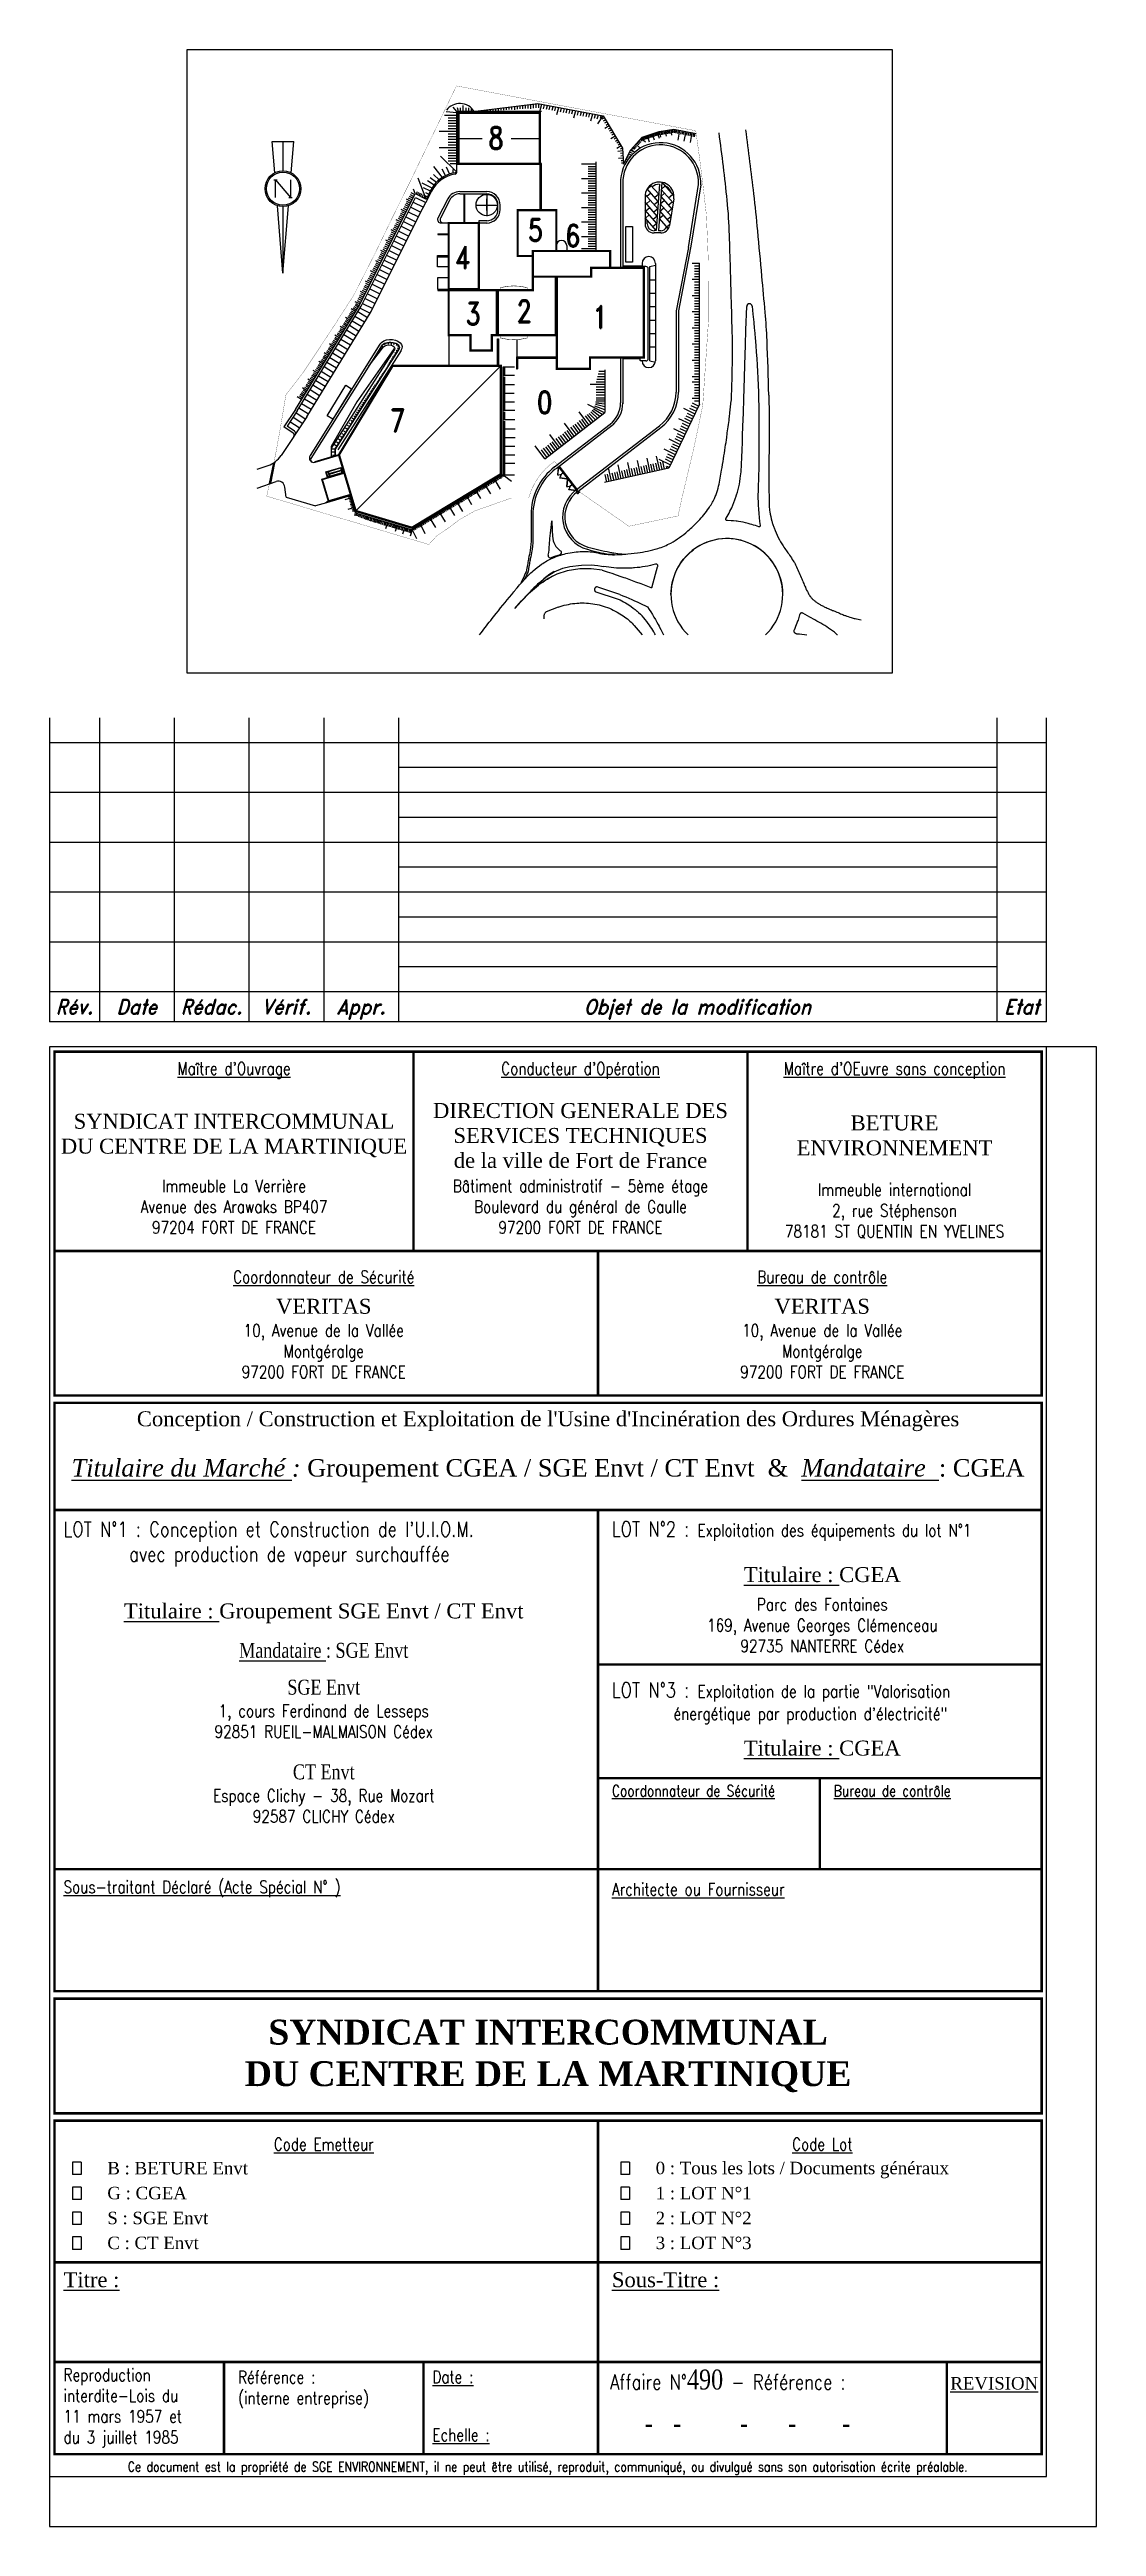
# Model space of a CAD drawing. Extents: x 0 to 210, y 0 to 497.
import ezdxf
from ezdxf.enums import TextEntityAlignment as Align

# ---------------------------------------------------------------- set-up
doc = ezdxf.new("R2010")
doc.units = 0
doc.header["$MEASUREMENT"] = 0
doc.layers.get('0').update_dxf_attribs({"linetype": 'CONTINUOUS'})
doc.layers.add('VOIRIE-ACCES', color=3, linetype='CONTINUOUS')
doc.styles.add('C_ROMAND', font='romand.shx', dxfattribs={"width": 0.8})
doc.styles.add('C_ROMANS', font='ROMANS.SHX', dxfattribs={"width": 0.9})
doc.styles.add('C_ROMANTIC', font='romantic.ttf')
doc.styles.add('ECRITURES', font='romand.shx', dxfattribs={"width": 0.8, "height": 1000})
doc.styles.add('R_DIVERS', font='romand.shx')

msp = doc.modelspace()

# ---------------------------------------------------------------- texts
at = {"style": 'R_DIVERS', "oblique": 15, "width": 0.9}
for s, p in [('Rév.', (5, 303.5)), ('Date', (17.5, 303.5)), ('Rédac.', (32.5, 303.5)), ('Vérif.', (47.5, 303.5)), ('Appr.', (62.5, 303.5)), ('Objet de la modification', (130, 303.5)), ('Etat', (195, 303.5))]:
    msp.add_text(s, height=3, dxfattribs=at).set_placement(p, align=Align.CENTER)
at = {"style": 'C_ROMANS', "width": 0.8}
msp.add_text('Ce document est la propriété de SGE ENVIRONNEMENT, il ne peut être utilisé, reproduit, communiqué, ou divulgué sans son autorisation écrite préalable.', height=2, dxfattribs=at).set_placement((99.93, 11), align=Align.CENTER)
at = {"linetype": 'CONTINUOUS'}
for s, insert, char_height, width, attachment_point, style in [("\\LMaître d'Ouvrage", (37, 290.54), 2.5, 56, 8, 'C_ROMAND'), ("\\LConducteur d'Opération", (106.5, 290.54), 2.5, 56, 8, 'C_ROMAND'), ("\\LMaître d'OEuvre sans conception", (169.5, 290.54), 2.5, 71.81, 8, 'C_ROMAND'), ('SYNDICAT INTERCOMMUNAL\\PDU CENTRE DE LA MARTINIQUE', (37, 279.16), 3, 230, 5, 'C_ROMANTIC'), ('DIRECTION GENERALE DES\\PSERVICES TECHNIQUES\\Pde la ville de Fort de France', (106.5, 279.16), 3, 230, 5, 'C_ROMANTIC'), ('BETURE\\PENVIRONNEMENT', (169.5, 279.16), 3, 230, 5, 'C_ROMANTIC'), ('Immeuble La Verrière\\PAvenue des Arawaks BP407\\P97204 FORT DE FRANCE', (37, 259.47), 2.5, 56, 8, 'C_ROMAND'), ('Bâtiment administratif - 5ème étage\\PBoulevard du général de Gaulle\\P97200 FORT DE FRANCE', (106.5, 259.47), 2.5, 75.73, 8, 'C_ROMAND'), ('Immeuble international\\P2, rue Stéphenson\\P78181 ST QUENTIN EN YVELINES', (169.5, 258.47), 2.5, 75.73, 8, 'C_ROMAND'), ('\\LCoordonnateur de Sécurité', (55, 249.54), 2.5, 56, 8, 'C_ROMAND'), ('\\LBureau de contrôle', (155, 249.54), 2.5, 56, 8, 'C_ROMAND'), ('VERITAS', (55, 244.86), 3, 230, 5, 'C_ROMANTIC'), ('VERITAS', (155, 244.86), 3, 230, 5, 'C_ROMANTIC'), ('10, Avenue de la Vallée\\PMontgéralge\\P97200 FORT DE FRANCE', (55, 230.47), 2.5, 56, 8, 'C_ROMAND'), ('10, Avenue de la Vallée\\PMontgéralge\\P97200 FORT DE FRANCE', (155, 230.47), 2.5, 56, 8, 'C_ROMAND'), ("Conception / Construction et Exploitation de l'Usine d'Incinération des Ordures Ménagères", (100, 221.82), 3, 230, 5, 'C_ROMANTIC'), ('\\fRomantic|b0|i1|c2|p2;\\LTitulaire du Marché\\l :\\fRomantic|b0|i0|c2|p2; Groupement CGEA / SGE Envt / CT Envt  &  \\fRomantic|b0|i1|c2|p2;\\LMandataire \\fRomantic|b0|i0|c2|p2;\\l : CGEA', (100, 211.9), 3.5, 230, 5, 'C_ROMANTIC'), ("LOT N°1 : Conception et Construction de l'U.I.O.M.\\P        avec production de vapeur surchauffée", (2.81, 192.65), 3, 230, 7, 'C_ROMAND'), ('LOT N°2 : \\H2.5;Exploitation des équipements du lot N°1', (112.81, 197.85), 3, 230, 7, 'C_ROMAND'), ('\\LTitulaire :\\l CGEA', (155, 189.48), 3, 88, 8, 'C_ROMANTIC'), ('\\LTitulaire :\\l Groupement SGE Envt / CT Envt', (55, 181.28), 3, 88, 8, 'C_ROMANTIC'), ('Parc des Fontaines\\P169, Avenue Georges Clémenceau\\P92735 NANTERRE Cédex', (155, 175.47), 2.5, 88, 8, 'C_ROMAND'), ('\\fRomantic|b0|i0|c2|p2;\\LMandataire \\l: SGE Envt', (55, 174.28), 3, 88, 8, 'C_ROMAND'), ('\\fRomantic|b0|i0|c2|p2;SGE Envt\\P\\Fromand.shx;\\H2.5;1, cours Ferdinand de Lesseps\\P92851 RUEIL-MALMAISON Cédex', (55, 158.28), 3, 88, 8, 'C_ROMAND'), ('LOT N°3 : \\H2.5;Exploitation de la partie "Valorisation\\P         énergétique par production d\'électricité"', (112.81, 161.04), 3, 230, 7, 'C_ROMAND'), ('\\LTitulaire :\\l CGEA', (155, 154.66), 3, 88, 8, 'C_ROMANTIC'), ('\\fRomantic|b0|i0|c2|p2;CT Envt\\P\\Fromand.shx;\\H2.5;Espace Clichy - 38, Rue Mozart\\P92587 CLICHY Cédex', (55, 141.28), 3, 88, 8, 'C_ROMAND'), ('\\LCoordonnateur de Sécurité', (112.81, 146.53), 2.25, 56, 7, 'C_ROMAND'), ('\\LBureau de contrôle', (157.31, 146.53), 2.25, 56, 7, 'C_ROMAND'), ('\\LSous-traitant Déclaré (Acte Spécial N° )', (2.81, 126.28), 2.5, 85.03, 7, 'C_ROMAND'), ('\\LArchitecte ou Fournisseur', (112.81, 126.64), 2.5, 85, 7, 'C_ROMAND'), ('\\fRomantic|b1|i0|c2|p2;SYNDICAT INTERCOMMUNAL\\PDU CENTRE DE LA MARTINIQUE', (100, 94.43), 5, 230, 5, 'C_ROMANTIC'), ('\\LCode Emetteur', (55, 75.47), 2.5, 56, 8, 'C_ROMAND'), ('\\LCode Lot', (155, 75.47), 2.5, 56, 8, 'C_ROMAND'), ('B : BETURE Envt', (11.59, 70.61), 2.5, 92.59, 7, 'C_ROMANTIC'), ('0 : Tous les lots / Documents généraux', (121.59, 69.87), 2.5, 92.59, 7, 'C_ROMANTIC'), ('G : CGEA', (11.59, 65.61), 2.5, 92.59, 7, 'C_ROMANTIC'), ('1 : LOT N°1', (121.59, 65.61), 2.5, 92.59, 7, 'C_ROMANTIC'), ('S : SGE Envt', (11.59, 60.61), 2.5, 92.59, 7, 'C_ROMANTIC'), ('2 : LOT N°2', (121.59, 60.61), 2.5, 92.59, 7, 'C_ROMANTIC'), ('C : CT Envt', (11.59, 55.61), 2.5, 92.59, 7, 'C_ROMANTIC'), ('3 : LOT N°3', (121.59, 55.61), 2.5, 92.59, 7, 'C_ROMANTIC'), ('\\LTitre :', (2.81, 47.96), 3, 85, 7, 'C_ROMANTIC'), ('\\LSous-Titre :', (112.81, 47.96), 3, 85, 7, 'C_ROMANTIC'), ('Reproduction\\Pinterdite-Lois du\\P11 mars 1957 et\\Pdu 3 juillet 1985', (2.81, 15.84), 2.5, 85, 7, 'C_ROMAND'), ('Référence :\\P(interne entreprise)', (37.81, 23.72), 2.5, 85, 7, 'C_ROMAND'), ('\\LDate :', (76.79, 28.76), 2.5, 85, 7, 'C_ROMAND'), ('Affaire N°\\fRomantic|b0|i0|c2|p2;\\H4;490\\Fromand.shx;\\H3; - Référence :', (112.44, 27.43), 3, 56, 7, 'C_ROMAND'), ('\\LREVISION', (189.5, 27.43), 2.5, 56, 8, 'C_ROMANTIC'), ('\\fRomantic|b0|i0|c2|p2;-', (119.38, 18.77), 4, 56, 7, 'C_ROMAND'), ('\\fRomantic|b0|i0|c2|p2;-', (125.11, 18.77), 4, 56, 7, 'C_ROMAND'), ('\\fRomantic|b0|i0|c2|p2;-', (138.49, 18.77), 4, 56, 7, 'C_ROMAND'), ('\\fRomantic|b0|i0|c2|p2;-', (148.17, 18.77), 4, 56, 7, 'C_ROMAND'), ('\\fRomantic|b0|i0|c2|p2;-', (159, 18.77), 4, 56, 7, 'C_ROMAND'), ('\\LEchelle :', (76.79, 17.14), 2.5, 85, 7, 'C_ROMAND')]:
    msp.add_mtext(s, dxfattribs=dict(at, insert=insert, char_height=char_height, width=width, attachment_point=attachment_point, style=style))

# ---------------------------------------------------------------- blocks, each defined once
blk = doc.blocks.new('CCADLAY13OBJ237')
at = {"layer": 'VOIRIE-ACCES', "color": 7, "linetype": 'CONTINUOUS'}
blk.add_arc((0, 0), 1, 127.5805, 217.6002, dxfattribs=at)
blk = doc.blocks.new('LOGO_CARTOUCHE_MASSE')
for p, q in [((-257567.99, -147784.66), (-257570.48, -147784.66)), ((-257567.99, -147784.12), (-257570.13, -147783.94)), ((-257567.99, -147785.2), (-257569.73, -147785.2)), ((-257567.99, -147785.74), (-257569.73, -147785.74)), ((-257567.99, -147783.85), (-257568.75, -147783)), ((-257567.99, -147795.98), (-257567.99, -147783.85)), ((-257551.05, -147783.85), (-257567.99, -147783.85)), ((-257567.69, -147783.85), (-257567.88, -147783.13)), ((-257567.26, -147783.85), (-257567.26, -147783.13)), ((-257566.72, -147783.85), (-257566.72, -147782.69)), ((-257566.17, -147783.85), (-257566.17, -147783.13)), ((-257565.63, -147783.85), (-257565.63, -147783.13)), ((-257565.09, -147783.85), (-257565.09, -147783.13)), ((-257564.79, -147783.85), (-257551.76, -147782.29)), ((-257564.01, -147783.85), (-257564.01, -147783.75)), ((-257563.47, -147783.85), (-257563.47, -147783.69)), ((-257562.92, -147783.85), (-257562.92, -147783.62)), ((-257562.38, -147783.82), (-257562.38, -147783.56)), ((-257561.84, -147783.79), (-257561.84, -147783.49)), ((-257561.3, -147783.75), (-257561.3, -147783.43)), ((-257560.76, -147783.72), (-257560.76, -147783.37)), ((-257560.22, -147783.68), (-257560.22, -147783.3)), ((-257559.67, -147783.77), (-257559.67, -147783.23)), ((-257559.13, -147783.61), (-257559.13, -147783.17)), ((-257558.59, -147783.58), (-257558.59, -147783.11)), ((-257558.05, -147783.55), (-257558.05, -147783.04)), ((-257557.51, -147783.51), (-257557.51, -147782.98)), ((-257556.97, -147783.48), (-257556.97, -147782.91)), ((-257556.42, -147783.56), (-257556.42, -147782.85)), ((-257555.88, -147783.41), (-257555.88, -147782.78)), ((-257555.34, -147783.37), (-257555.34, -147782.72)), ((-257554.8, -147783.34), (-257554.8, -147782.65)), ((-257554.26, -147783.3), (-257554.26, -147782.59)), ((-257553.72, -147783.27), (-257553.72, -147782.52)), ((-257553.17, -147783.36), (-257553.17, -147782.46)), ((-257552.63, -147783.2), (-257552.63, -147782.39)), ((-257552.09, -147783.17), (-257552.09, -147782.33)), ((-257551.76, -147782.29), (-257538.67, -147784.74)), ((-257551.55, -147783.13), (-257551.55, -147782.33)), ((-257551.35, -147783.85), (-257550.98, -147782.43)), ((-257550.62, -147783.32), (-257550.42, -147782.54)), ((-257550.05, -147783.42), (-257549.84, -147782.65)), ((-257549.49, -147783.53), (-257549.28, -147782.75)), ((-257548.91, -147783.64), (-257548.7, -147782.86)), ((-257548.35, -147783.74), (-257548.14, -147782.97)), ((-257547.94, -147784.49), (-257547.57, -147783.07)), ((-257547.21, -147783.95), (-257547.01, -147783.18)), ((-257546.64, -147784.06), (-257546.43, -147783.29)), ((-257546.08, -147784.17), (-257545.87, -147783.39)), ((-257545.5, -147784.28), (-257545.29, -147783.5)), ((-257544.94, -147784.38), (-257544.73, -147783.61)), ((-257544.53, -147785.13), (-257544.16, -147783.71)), ((-257543.8, -147784.59), (-257543.6, -147783.82)), ((-257543.23, -147784.7), (-257543.02, -147783.93)), ((-257542.67, -147784.81), (-257542.46, -147784.03)), ((-257542.11, -147784.91), (-257541.9, -147784.14)), ((-257541.53, -147785.02), (-257541.33, -147784.24)), ((-257541.14, -147785.76), (-257540.77, -147784.35)), ((-257540.4, -147785.23), (-257540.19, -147784.46)), ((-257539.84, -147785.34), (-257539.63, -147784.56)), ((-257539.72, -147786.35), (-257538.67, -147784.74)), ((-257539.2, -147785.21), (-257539.05, -147784.67)), ((-257538.84, -147785.35), (-257538.45, -147785.11)), ((-257538.67, -147784.74), (-257534.78, -147791.22)), ((-257538.58, -147785.78), (-257538.19, -147785.55)), ((-257538.36, -147786.15), (-257537.96, -147785.92)), ((-257605.04, -147789.9), (-257600.75, -147789.9)), ((-257604.53, -147796.17), (-257605.04, -147789.9)), ((-257602.9, -147789.9), (-257602.9, -147795.77)), ((-257601.26, -147796.17), (-257600.75, -147789.9)), ((-257567.99, -147787.91), (-257571.56, -147787.91)), ((-257567.99, -147786.28), (-257569.73, -147786.28)), ((-257567.99, -147786.82), (-257569.73, -147786.82)), ((-257567.99, -147787.36), (-257569.73, -147787.36)), ((-257567.99, -147788.45), (-257569.73, -147788.45)), ((-257567.99, -147788.99), (-257569.73, -147788.99)), ((-257567.99, -147789.53), (-257569.73, -147789.53)), ((-257567.99, -147790.07), (-257569.73, -147790.07)), ((-257567.99, -147790.61), (-257569.73, -147790.61)), ((-257567.7, -147789.27), (-257562.93, -147789.27)), ((-257557.11, -147789.27), (-257551.37, -147789.27)), ((-257538.35, -147787.24), (-257537.48, -147786.72)), ((-257538.1, -147786.59), (-257537.71, -147786.35)), ((-257537.62, -147787.39), (-257537.22, -147787.15)), ((-257537.4, -147787.76), (-257537, -147787.52)), ((-257537.14, -147788.19), (-257536.74, -147787.95)), ((-257537.13, -147789.28), (-257536.26, -147788.76)), ((-257536.91, -147788.56), (-257536.52, -147788.32)), ((-257536.43, -147789.37), (-257536.04, -147789.13)), ((-257536.17, -147789.8), (-257535.78, -147789.56)), ((-257535.95, -147790.17), (-257535.55, -147789.93)), ((-257535.94, -147791.25), (-257535.07, -147790.73)), ((-257535.69, -147790.6), (-257535.3, -147790.36)), ((-257533.13, -147791.57), (-257530.82, -147789.05)), ((-257532.18, -147791.29), (-257532.56, -147790.95)), ((-257531.96, -147791.05), (-257532.33, -147790.7)), ((-257531.27, -147791.23), (-257532.11, -147790.46)), ((-257531.53, -147790.58), (-257531.9, -147790.23)), ((-257531.3, -147790.33), (-257531.68, -147789.99)), ((-257531.08, -147790.09), (-257531.45, -147789.75)), ((-257530.87, -147789.86), (-257531.25, -147789.52)), ((-257530.18, -147790.05), (-257531.02, -147789.28)), ((-257530.82, -147789.05), (-257527.41, -147787.9)), ((-257530.82, -147789.05), (-257530.58, -147789.43)), ((-257530.35, -147789.62), (-257530.57, -147788.97)), ((-257530.1, -147789.53), (-257530.32, -147788.88)), ((-257529.85, -147789.45), (-257530.07, -147788.8)), ((-257529.39, -147790), (-257529.82, -147788.72)), ((-257529.35, -147789.28), (-257529.57, -147788.63)), ((-257529.1, -147789.19), (-257529.32, -147788.55)), ((-257528.86, -147789.11), (-257529.08, -147788.46)), ((-257528.39, -147789.66), (-257528.83, -147788.38)), ((-257528.36, -147788.94), (-257528.58, -147788.29)), ((-257528.11, -147788.86), (-257528.33, -147788.21)), ((-257527.86, -147788.77), (-257528.08, -147788.12)), ((-257527.4, -147789.32), (-257527.83, -147788.04)), ((-257527.36, -147788.6), (-257527.58, -147787.95)), ((-257527.41, -147787.9), (-257524.49, -147787.42)), ((-257527.09, -147789.01), (-257527.28, -147787.87)), ((-257526.88, -147788.54), (-257527, -147787.83)), ((-257526.61, -147788.49), (-257526.72, -147787.78)), ((-257526.33, -147788.45), (-257526.44, -147787.74)), ((-257525.98, -147788.83), (-257526.17, -147787.69)), ((-257525.78, -147788.36), (-257525.89, -147787.65)), ((-257525.5, -147788.31), (-257525.61, -147787.6)), ((-257525.22, -147788.27), (-257525.34, -147787.56)), ((-257524.87, -147788.65), (-257525.06, -147787.51)), ((-257524.67, -147788.17), (-257524.78, -147787.47)), ((-257524.39, -147788.13), (-257524.5, -147787.42)), ((-257524.49, -147787.42), (-257520.02, -147788.27)), ((-257524.31, -147788.17), (-257524.18, -147787.48)), ((-257524, -147788.23), (-257523.87, -147787.54)), ((-257523.7, -147788.29), (-257523.57, -147787.6)), ((-257523.63, -147789.6), (-257523.26, -147787.65)), ((-257523.08, -147788.4), (-257522.95, -147787.71)), ((-257522.78, -147788.46), (-257522.64, -147787.77)), ((-257522.47, -147788.52), (-257522.34, -147787.83)), ((-257522.4, -147789.83), (-257522.03, -147787.89)), ((-257521.86, -147788.64), (-257521.72, -147787.95)), ((-257521.55, -147788.69), (-257521.42, -147788)), ((-257521.24, -147788.75), (-257521.11, -147788.06)), ((-257521.17, -147790.07), (-257520.8, -147788.12)), ((-257520.63, -147788.87), (-257520.5, -147788.18)), ((-257520.32, -147788.93), (-257520.19, -147788.24)), ((-257572.67, -147794.91), (-257570.99, -147797.15)), ((-257567.99, -147791.16), (-257571.56, -147791.16)), ((-257568.08, -147796), (-257571.27, -147792.82)), ((-257571.05, -147795.38), (-257570.3, -147796.77)), ((-257570.14, -147794.99), (-257569.48, -147796.43)), ((-257567.99, -147791.7), (-257569.73, -147791.7)), ((-257567.99, -147792.24), (-257569.73, -147792.24)), ((-257567.99, -147792.78), (-257569.73, -147792.78)), ((-257567.99, -147793.32), (-257569.73, -147793.32)), ((-257567.99, -147793.86), (-257569.73, -147793.86)), ((-257567.99, -147794.41), (-257569.38, -147794.41)), ((-257568.85, -147795.51), (-257568.85, -147796.26)), ((-257567.7, -147794.38), (-257551.37, -147794.38)), ((-257551.05, -147794.31), (-257551.74, -147794.31)), ((-257551.28, -147803.66), (-257551.28, -147794.31)), ((-257551.05, -147803.66), (-257551.05, -147794.31)), ((-257540.08, -147794.48), (-257543, -147794.48)), ((-257540.08, -147794.97), (-257541.68, -147794.97)), ((-257540.08, -147795.45), (-257541.68, -147795.45)), ((-257540.08, -147795.94), (-257541.68, -147795.94)), ((-257540.08, -147811.88), (-257540.08, -147794)), ((-257535.72, -147791.82), (-257534.75, -147791.72)), ((-257535.58, -147793.27), (-257534.66, -147793.18)), ((-257535.21, -147791.39), (-257534.78, -147791.22)), ((-257535.18, -147792.24), (-257534.72, -147792.2)), ((-257535.13, -147792.75), (-257534.69, -147792.7)), ((-257535.03, -147793.72), (-257534.63, -147793.68)), ((-257534.99, -147794.2), (-257534.6, -147794.16)), ((-257534.78, -147791.22), (-257534.58, -147794.42)), ((-257534.58, -147794.42), (-257533.13, -147791.57)), ((-257534.3, -147794.25), (-257534.46, -147794.19)), ((-257534.1, -147793.9), (-257534.28, -147793.83)), ((-257533.88, -147793.56), (-257534.1, -147793.48)), ((-257533.64, -147793.23), (-257533.92, -147793.13)), ((-257533.38, -147792.91), (-257533.74, -147792.77)), ((-257533.1, -147792.59), (-257533.56, -147792.42)), ((-257532.8, -147792.29), (-257533.38, -147792.06)), ((-257532.47, -147791.99), (-257533.2, -147791.71)), ((-257532.62, -147791.76), (-257532.99, -147791.42)), ((-257532.39, -147791.52), (-257532.77, -147791.17)), ((-257604.75, -147797.57), (-257604.08, -147797.57)), ((-257604.42, -147797.57), (-257601.37, -147801.17)), ((-257587.58, -147822.72), (-257576.41, -147800.31)), ((-257576.87, -147801.24), (-257577.52, -147800.92)), ((-257576.71, -147800.91), (-257577.35, -147800.58)), ((-257576.53, -147800.56), (-257577.18, -147800.23)), ((-257576.41, -147800.31), (-257576.73, -147799.47)), ((-257576.41, -147800.31), (-257574.17, -147801.44)), ((-257575.97, -147799.99), (-257576.19, -147800.42)), ((-257575.69, -147800.13), (-257575.91, -147800.56)), ((-257574.17, -147801.44), (-257575.77, -147797.23)), ((-257575.4, -147800.27), (-257575.62, -147800.71)), ((-257575.09, -147800.43), (-257575.31, -147800.87)), ((-257575.05, -147798.2), (-257573.01, -147799.22)), ((-257574.77, -147800.59), (-257574.99, -147801.02)), ((-257574.75, -147799.12), (-257573.35, -147799.83)), ((-257574.42, -147800.76), (-257574.64, -147801.2)), ((-257574.42, -147800.76), (-257573.94, -147801)), ((-257574.31, -147800.15), (-257573.67, -147800.47)), ((-257573.08, -147799.87), (-257574.24, -147802.15)), ((-257573.24, -147799.61), (-257574.17, -147801.44)), ((-257573.9, -147797.73), (-257572.59, -147798.62)), ((-257573.37, -147797.1), (-257572.12, -147798.08)), ((-257572.73, -147796.5), (-257571.56, -147797.56)), ((-257567.43, -147799.96), (-257562.02, -147799.96)), ((-257567.43, -147799.96), (-257562.02, -147799.96)), ((-257567.43, -147800.41), (-257562.02, -147800.41)), ((-257567.43, -147800.41), (-257562.02, -147800.41)), ((-257566.55, -147806.27), (-257566.55, -147800.41)), ((-257566.55, -147806.27), (-257566.55, -147800.41)), ((-257566.39, -147806.27), (-257566.39, -147800.41)), ((-257566.39, -147806.27), (-257566.39, -147800.41)), ((-257562.02, -147800.41), (-257562.02, -147804.66)), ((-257562.02, -147800.66), (-257562.02, -147804.91)), ((-257540.08, -147797.38), (-257543, -147797.38)), ((-257540.08, -147800.29), (-257543, -147800.29)), ((-257540.08, -147796.41), (-257541.68, -147796.41)), ((-257540.08, -147796.91), (-257541.68, -147796.91)), ((-257540.08, -147797.87), (-257541.68, -147797.87)), ((-257540.08, -147798.35), (-257541.68, -147798.35)), ((-257540.08, -147798.84), (-257541.68, -147798.84)), ((-257540.08, -147799.32), (-257541.68, -147799.32)), ((-257540.08, -147799.81), (-257541.68, -147799.81)), ((-257540.08, -147800.78), (-257541.68, -147800.78)), ((-257535.17, -147797.53), (-257535.17, -147815.26)), ((-257534.72, -147797.55), (-257534.72, -147815.26)), ((-257530.27, -147800.94), (-257530.27, -147806.45)), ((-257527.73, -147803.41), (-257530.24, -147800.53)), ((-257529.11, -147800.25), (-257529.89, -147800.94)), ((-257527.63, -147801.95), (-257529.84, -147799.42)), ((-257529.01, -147798.79), (-257529.79, -147799.48)), ((-257527.53, -147800.49), (-257529.15, -147798.64)), ((-257527.53, -147800.49), (-257528.31, -147801.17)), ((-257527.4, -147798.48), (-257528.02, -147807.79)), ((-257526.92, -147798.07), (-257527.57, -147807.8)), ((-257527.11, -147800.97), (-257526.34, -147800.29)), ((-257527.11, -147800.97), (-257524.84, -147803.56)), ((-257527.02, -147799.51), (-257526.24, -147798.83)), ((-257527.02, -147799.51), (-257524.63, -147802.23)), ((-257526.9, -147798.07), (-257524.54, -147800.77)), ((-257525.54, -147801.2), (-257524.76, -147800.52)), ((-257521.57, -147811.19), (-257519.55, -147798.51)), ((-257519.11, -147798.58), (-257521.13, -147811.32)), ((-257602.9, -147816.3), (-257603.99, -147802.79)), ((-257602.9, -147816.3), (-257601.8, -147802.79)), ((-257602.9, -147802.97), (-257602.9, -147816.3)), ((-257601.71, -147801.17), (-257601.04, -147801.17)), ((-257587.19, -147822.94), (-257576.31, -147801.12)), ((-257585.22, -147824.03), (-257575.5, -147804.53)), ((-257579.28, -147806.05), (-257580.2, -147805.59)), ((-257579.1, -147805.71), (-257579.75, -147805.38)), ((-257578.93, -147805.36), (-257579.57, -147805.03)), ((-257578.76, -147805.02), (-257579.41, -147804.7)), ((-257578.59, -147804.68), (-257579.23, -147804.35)), ((-257578.25, -147803.99), (-257579.17, -147803.53)), ((-257578.41, -147804.33), (-257579.06, -147804.01)), ((-257578.07, -147803.65), (-257578.72, -147803.32)), ((-257578.72, -147805.95), (-257576.71, -147806.96)), ((-257577.9, -147803.3), (-257578.54, -147802.98)), ((-257577.73, -147802.96), (-257578.38, -147802.64)), ((-257578.24, -147804.99), (-257576.23, -147805.99)), ((-257577.56, -147802.62), (-257578.21, -147802.29)), ((-257577.22, -147801.93), (-257578.14, -147801.47)), ((-257577.39, -147802.27), (-257578.03, -147801.95)), ((-257577.76, -147804.02), (-257575.74, -147805.02)), ((-257577.05, -147801.59), (-257577.69, -147801.26)), ((-257577.28, -147803.05), (-257575.25, -147804.06)), ((-257576.8, -147802.09), (-257574.74, -147803.11)), ((-257576.31, -147801.12), (-257574.24, -147802.15)), ((-257575.5, -147804.53), (-257574.23, -147802.16)), ((-257569.83, -147801.42), (-257571.82, -147805.27)), ((-257569.43, -147801.63), (-257571.31, -147805.27)), ((-257564.28, -147802.66), (-257559.75, -147802.66)), ((-257564.28, -147802.66), (-257559.75, -147802.66)), ((-257563.59, -147805.81), (-257563.59, -147806.26)), ((-257561.94, -147805.81), (-257563.59, -147805.81)), ((-257562.02, -147803.72), (-257562.02, -147801.38)), ((-257559.77, -147803.6), (-257559.77, -147802.66)), ((-257559.32, -147803.6), (-257559.32, -147802.66)), ((-257555.82, -147812.88), (-257555.82, -147803.66)), ((-257555.82, -147803.66), (-257548.07, -147803.66)), ((-257548.07, -147803.66), (-257548.07, -147811.88)), ((-257540.08, -147803.19), (-257543, -147803.19)), ((-257540.08, -147801.26), (-257541.68, -147801.26)), ((-257540.08, -147801.75), (-257541.68, -147801.75)), ((-257540.08, -147802.22), (-257541.68, -147802.22)), ((-257540.08, -147802.71), (-257541.68, -147802.71)), ((-257540.08, -147803.68), (-257541.68, -147803.68)), ((-257540.08, -147804.16), (-257541.68, -147804.16)), ((-257540.08, -147804.65), (-257541.68, -147804.65)), ((-257540.08, -147805.13), (-257541.68, -147805.13)), ((-257540.08, -147805.62), (-257541.68, -147805.62)), ((-257527.83, -147804.87), (-257530.27, -147802.07)), ((-257527.93, -147806.33), (-257530.27, -147803.65)), ((-257528.02, -147807.79), (-257530.27, -147805.22)), ((-257529.41, -147804.64), (-257530.19, -147805.32)), ((-257529.31, -147803.18), (-257530.09, -147803.86)), ((-257529.21, -147801.72), (-257529.99, -147802.4)), ((-257529.82, -147806.45), (-257529.82, -147805.76)), ((-257527.83, -147804.87), (-257528.61, -147805.55)), ((-257527.73, -147803.41), (-257528.51, -147804.09)), ((-257527.63, -147801.95), (-257528.41, -147802.63)), ((-257527.41, -147805.35), (-257526.63, -147804.67)), ((-257527.41, -147805.35), (-257525.6, -147807.41)), ((-257527.31, -147803.89), (-257526.53, -147803.21)), ((-257527.31, -147803.89), (-257525.27, -147806.23)), ((-257527.21, -147802.43), (-257526.43, -147801.75)), ((-257527.21, -147802.43), (-257525.06, -147804.89)), ((-257525.83, -147805.58), (-257525.05, -147804.9)), ((-257525.73, -147804.12), (-257524.95, -147803.44)), ((-257525.63, -147802.66), (-257524.85, -147801.98)), ((-257524.5, -147801.39), (-257525.35, -147806.74)), ((-257581.84, -147811.2), (-257582.49, -147810.88)), ((-257581.67, -147810.85), (-257582.31, -147810.53)), ((-257581.33, -147810.17), (-257582.25, -147809.71)), ((-257581.49, -147810.51), (-257582.14, -147810.18)), ((-257581.16, -147809.82), (-257581.8, -147809.5)), ((-257580.98, -147809.48), (-257581.63, -147809.15)), ((-257580.82, -147809.14), (-257581.46, -147808.82)), ((-257580.64, -147808.79), (-257581.29, -147808.47)), ((-257580.3, -147808.11), (-257581.22, -147807.65)), ((-257581.13, -147810.79), (-257579.12, -147811.79)), ((-257580.47, -147808.45), (-257581.11, -147808.12)), ((-257580.13, -147807.77), (-257580.77, -147807.44)), ((-257580.65, -147809.82), (-257578.64, -147810.82)), ((-257579.95, -147807.42), (-257580.6, -147807.09)), ((-257579.79, -147807.08), (-257580.43, -147806.76)), ((-257579.61, -147806.74), (-257580.26, -147806.41)), ((-257580.17, -147808.85), (-257578.15, -147809.86)), ((-257579.44, -147806.39), (-257580.08, -147806.06)), ((-257579.69, -147807.89), (-257577.67, -147808.89)), ((-257579.21, -147806.92), (-257577.19, -147807.92)), ((-257571.82, -147808.46), (-257569.66, -147808.46)), ((-257571.82, -147808.46), (-257571.82, -147808.55)), ((-257571.82, -147808.55), (-257569.66, -147808.55)), ((-257569.66, -147806.26), (-257571.22, -147806.26)), ((-257561.94, -147806.26), (-257563.59, -147806.26)), ((-257561.93, -147806.26), (-257563.59, -147806.26)), ((-257545.98, -147810.75), (-257545.98, -147811.88)), ((-257540.08, -147806.1), (-257543, -147806.1)), ((-257540.08, -147809), (-257543, -147809)), ((-257540.08, -147806.59), (-257541.68, -147806.59)), ((-257540.08, -147807.06), (-257541.68, -147807.06)), ((-257540.08, -147807.56), (-257541.68, -147807.56)), ((-257540.08, -147808.03), (-257541.68, -147808.03)), ((-257540.08, -147808.52), (-257541.68, -147808.52)), ((-257540.08, -147809.49), (-257541.68, -147809.49)), ((-257540.08, -147809.98), (-257541.68, -147809.98)), ((-257540.08, -147810.46), (-257541.68, -147810.46)), ((-257540.08, -147810.95), (-257541.68, -147810.95)), ((-257527.93, -147806.33), (-257528.7, -147807.01)), ((-257528.02, -147807.79), (-257528.47, -147807.8)), ((-257527.13, -147808.25), (-257528.47, -147808.25)), ((-257527.13, -147807.8), (-257527.57, -147807.8)), ((-257525.93, -147807.04), (-257525.31, -147806.5)), ((-257584.41, -147816.35), (-257585.33, -147815.89)), ((-257584.24, -147816), (-257584.88, -147815.68)), ((-257584.06, -147815.65), (-257584.71, -147815.33)), ((-257583.9, -147815.32), (-257584.54, -147815)), ((-257583.72, -147814.97), (-257584.37, -147814.65)), ((-257583.38, -147814.29), (-257584.3, -147813.83)), ((-257583.55, -147814.63), (-257584.19, -147814.3)), ((-257583.21, -147813.94), (-257583.85, -147813.62)), ((-257583.03, -147813.6), (-257583.68, -147813.27)), ((-257583.54, -147815.62), (-257581.53, -147816.62)), ((-257582.87, -147813.26), (-257583.51, -147812.94)), ((-257582.7, -147812.91), (-257583.34, -147812.59)), ((-257582.36, -147812.23), (-257583.28, -147811.77)), ((-257582.52, -147812.57), (-257583.17, -147812.24)), ((-257583.06, -147814.65), (-257581.05, -147815.66)), ((-257582.18, -147811.88), (-257582.83, -147811.56)), ((-257582.01, -147811.54), (-257582.65, -147811.21)), ((-257582.58, -147813.69), (-257580.56, -147814.69)), ((-257582.1, -147812.72), (-257580.08, -147813.72)), ((-257581.61, -147811.75), (-257579.6, -147812.76)), ((-257571.91, -147812.78), (-257569.66, -147812.78)), ((-257571.91, -147815.03), (-257571.91, -147812.78)), ((-257569.66, -147815.03), (-257571.91, -147815.03)), ((-257571.82, -147812.96), (-257569.66, -147812.96)), ((-257571.82, -147812.96), (-257571.82, -147813.05)), ((-257571.82, -147813.05), (-257569.66, -147813.05)), ((-257555.82, -147812.88), (-257552.79, -147812.88)), ((-257537.26, -147811.88), (-257552.79, -147811.88)), ((-257552.79, -147811.88), (-257552.79, -147819.53)), ((-257540.08, -147811.43), (-257543, -147811.43)), ((-257541.09, -147815.26), (-257537.26, -147815.26)), ((-257537.26, -147813.01), (-257537.26, -147811.88)), ((-257537.26, -147815.26), (-257537.26, -147813.01)), ((-257530.51, -147815.26), (-257537.26, -147815.26)), ((-257530.87, -147814.94), (-257534.72, -147814.94)), ((-257530.87, -147815.13), (-257534.72, -147815.13)), ((-257534.67, -147814.94), (-257534.67, -147815.13)), ((-257534.56, -147814.94), (-257534.56, -147815.13)), ((-257534.44, -147814.94), (-257534.44, -147815.13)), ((-257534.33, -147814.94), (-257534.33, -147815.13)), ((-257534.22, -147814.94), (-257534.22, -147815.13)), ((-257534.11, -147814.94), (-257534.11, -147815.13)), ((-257533.99, -147814.94), (-257533.99, -147815.13)), ((-257533.88, -147814.94), (-257533.88, -147815.13)), ((-257533.77, -147814.94), (-257533.77, -147815.13)), ((-257533.66, -147814.94), (-257533.66, -147815.13)), ((-257533.54, -147814.94), (-257533.54, -147815.13)), ((-257533.43, -147814.94), (-257533.43, -147815.13)), ((-257533.32, -147814.94), (-257533.32, -147815.13)), ((-257533.21, -147814.94), (-257533.21, -147815.13)), ((-257533.09, -147814.94), (-257533.09, -147815.13)), ((-257532.98, -147814.94), (-257532.98, -147815.13)), ((-257532.87, -147814.94), (-257532.87, -147815.13)), ((-257532.76, -147814.94), (-257532.76, -147815.13)), ((-257532.64, -147814.94), (-257532.64, -147815.13)), ((-257532.53, -147814.94), (-257532.53, -147815.13)), ((-257532.42, -147814.94), (-257532.42, -147815.13)), ((-257532.31, -147814.94), (-257532.31, -147815.13)), ((-257532.19, -147814.94), (-257532.19, -147815.13)), ((-257532.08, -147814.94), (-257532.08, -147815.13)), ((-257531.97, -147814.94), (-257531.97, -147815.13)), ((-257531.86, -147814.94), (-257531.86, -147815.13)), ((-257531.74, -147814.94), (-257531.74, -147815.13)), ((-257531.63, -147814.94), (-257531.63, -147815.13)), ((-257531.52, -147814.94), (-257531.52, -147815.13)), ((-257531.41, -147814.94), (-257531.41, -147815.13)), ((-257531.29, -147814.94), (-257531.29, -147815.13)), ((-257531.18, -147814.94), (-257531.18, -147815.13)), ((-257531.07, -147814.94), (-257531.07, -147815.13)), ((-257530.96, -147814.94), (-257530.96, -147815.13)), ((-257530.87, -147814.36), (-257530.87, -147815.26)), ((-257530.09, -147815.01), (-257530.87, -147815.01)), ((-257530.51, -147833.26), (-257530.51, -147815.26)), ((-257529.64, -147833.5), (-257529.64, -147815.46)), ((-257529.29, -147815.01), (-257528.17, -147814.7)), ((-257529.29, -147817.71), (-257529.29, -147815.01)), ((-257528.17, -147814.36), (-257528.17, -147833.93)), ((-257521.57, -147811.19), (-257524.04, -147823.87)), ((-257521.13, -147811.27), (-257523.59, -147823.91)), ((-257520.81, -147814.3), (-257519.32, -147814.3)), ((-257520.35, -147814.84), (-257519.32, -147814.84)), ((-257520.35, -147815.39), (-257519.32, -147815.39)), ((-257519.32, -147842.61), (-257519.32, -147814.3)), ((-257586.8, -147821.15), (-257587.45, -147820.83)), ((-257586.45, -147820.46), (-257587.38, -147819.99)), ((-257586.63, -147820.8), (-257587.27, -147820.48)), ((-257586.29, -147820.12), (-257586.93, -147819.8)), ((-257586.12, -147819.77), (-257586.76, -147819.45)), ((-257585.94, -147819.43), (-257586.59, -147819.1)), ((-257585.78, -147819.09), (-257586.42, -147818.77)), ((-257585.43, -147818.4), (-257586.35, -147817.94)), ((-257585.6, -147818.74), (-257586.25, -147818.42)), ((-257585.95, -147820.45), (-257583.94, -147821.46)), ((-257585.26, -147818.06), (-257585.91, -147817.74)), ((-257585.09, -147817.71), (-257585.73, -147817.39)), ((-257584.91, -147817.37), (-257585.56, -147817.04)), ((-257585.47, -147819.49), (-257583.46, -147820.49)), ((-257584.75, -147817.03), (-257585.39, -147816.71)), ((-257584.58, -147816.68), (-257585.22, -147816.36)), ((-257584.99, -147818.52), (-257582.97, -147819.52)), ((-257584.51, -147817.55), (-257582.49, -147818.56)), ((-257584.02, -147816.59), (-257582.01, -147817.59)), ((-257569.66, -147817.28), (-257571.91, -147817.28)), ((-257571.91, -147817.28), (-257571.91, -147819.53)), ((-257571.91, -147819.53), (-257569.66, -147819.53)), ((-257571.82, -147819.71), (-257569.66, -147819.71)), ((-257571.82, -147819.71), (-257571.82, -147819.8)), ((-257571.82, -147819.8), (-257569.66, -147819.8)), ((-257569.66, -147828.76), (-257569.66, -147819.76)), ((-257559.99, -147819.76), (-257563.59, -147819.76)), ((-257559.99, -147819.76), (-257559.99, -147828.76)), ((-257552.79, -147819.76), (-257559.99, -147819.76)), ((-257559.99, -147819.76), (-257559.99, -147828.76)), ((-257559.76, -147819.76), (-257559.76, -147828.76)), ((-257548.2, -147817.02), (-257552.79, -147817.02)), ((-257552.79, -147817.02), (-257552.79, -147819.76)), ((-257548.2, -147828.76), (-257548.2, -147817.02)), ((-257548.2, -147819.76), (-257548.2, -147828.76)), ((-257528.17, -147817.71), (-257529.29, -147817.71)), ((-257529.29, -147820.41), (-257529.29, -147817.71)), ((-257528.17, -147820.41), (-257529.29, -147820.41)), ((-257529.29, -147823.11), (-257529.29, -147820.41)), ((-257520.81, -147817.55), (-257519.32, -147817.55)), ((-257520.81, -147820.8), (-257519.32, -147820.8)), ((-257520.35, -147815.93), (-257519.32, -147815.93)), ((-257520.35, -147816.47), (-257519.32, -147816.47)), ((-257520.35, -147817.01), (-257519.32, -147817.01)), ((-257520.35, -147818.08), (-257519.32, -147818.08)), ((-257520.35, -147818.64), (-257519.32, -147818.64)), ((-257520.35, -147819.18), (-257519.32, -147819.18)), ((-257520.35, -147819.72), (-257519.32, -147819.72)), ((-257520.35, -147820.26), (-257519.32, -147820.26)), ((-257600.41, -147843.71), (-257587.58, -147822.72)), ((-257600.02, -147843.95), (-257587.19, -147822.94)), ((-257598.13, -147845.16), (-257585.22, -147824.03)), ((-257589.46, -147825.79), (-257590.33, -147825.24)), ((-257589.64, -147826.08), (-257590.25, -147825.7)), ((-257589.28, -147825.49), (-257589.89, -147825.11)), ((-257589.1, -147825.2), (-257589.71, -147824.82)), ((-257588.92, -147824.91), (-257589.53, -147824.52)), ((-257588.74, -147824.61), (-257589.35, -147824.23)), ((-257588.38, -147824.02), (-257589.25, -147823.47)), ((-257588.56, -147824.32), (-257589.17, -147823.93)), ((-257588.2, -147823.73), (-257588.81, -147823.35)), ((-257588.02, -147823.43), (-257588.63, -147823.05)), ((-257586.54, -147826.18), (-257588.46, -147825.01)), ((-257587.84, -147823.14), (-257588.45, -147822.76)), ((-257587.48, -147822.51), (-257588.4, -147822.05)), ((-257587.66, -147822.85), (-257588.27, -147822.46)), ((-257587.32, -147822.18), (-257587.96, -147821.86)), ((-257585.97, -147825.26), (-257587.89, -147824.09)), ((-257587.14, -147821.83), (-257587.79, -147821.51)), ((-257586.97, -147821.49), (-257587.61, -147821.16)), ((-257587.4, -147823.35), (-257585.38, -147824.36)), ((-257586.92, -147822.39), (-257584.9, -147823.39)), ((-257586.43, -147821.42), (-257584.42, -147822.42)), ((-257528.17, -147823.11), (-257529.29, -147823.11)), ((-257529.29, -147825.81), (-257529.29, -147823.11)), ((-257528.17, -147825.81), (-257529.29, -147825.81)), ((-257529.29, -147828.51), (-257529.29, -147825.81)), ((-257524.04, -147823.87), (-257524.04, -147840.19)), ((-257523.59, -147823.91), (-257523.59, -147840.19)), ((-257520.81, -147824.04), (-257519.32, -147824.04)), ((-257520.35, -147821.33), (-257519.32, -147821.33)), ((-257520.35, -147821.88), (-257519.32, -147821.88)), ((-257520.35, -147822.42), (-257519.32, -147822.42)), ((-257520.35, -147822.96), (-257519.32, -147822.96)), ((-257520.35, -147823.5), (-257519.32, -147823.5)), ((-257520.35, -147824.58), (-257519.32, -147824.58)), ((-257520.35, -147825.13), (-257519.32, -147825.13)), ((-257520.35, -147825.67), (-257519.32, -147825.67)), ((-257583.45, -147830.56), (-257597.46, -147852.92)), ((-257583.01, -147830.72), (-257597.29, -147853.49)), ((-257592.7, -147831.09), (-257593.57, -147830.54)), ((-257592.52, -147830.79), (-257593.13, -147830.41)), ((-257592.34, -147830.5), (-257592.95, -147830.12)), ((-257592.16, -147830.2), (-257592.77, -147829.82)), ((-257591.98, -147829.91), (-257592.59, -147829.53)), ((-257591.62, -147829.32), (-257592.49, -147828.77)), ((-257591.8, -147829.61), (-257592.41, -147829.23)), ((-257591.44, -147829.03), (-257592.05, -147828.64)), ((-257591.26, -147828.73), (-257591.87, -147828.35)), ((-257589.91, -147831.71), (-257591.83, -147830.54)), ((-257591.08, -147828.44), (-257591.69, -147828.05)), ((-257590.9, -147828.14), (-257591.51, -147827.76)), ((-257590.54, -147827.55), (-257591.41, -147827.01)), ((-257590.72, -147827.85), (-257591.33, -147827.47)), ((-257589.35, -147830.79), (-257591.27, -147829.62)), ((-257590.36, -147827.26), (-257590.97, -147826.88)), ((-257590.18, -147826.97), (-257590.79, -147826.58)), ((-257588.79, -147829.87), (-257590.71, -147828.7)), ((-257590, -147826.67), (-257590.61, -147826.29)), ((-257589.82, -147826.38), (-257590.43, -147825.99)), ((-257588.22, -147828.95), (-257590.14, -147827.77)), ((-257587.66, -147828.03), (-257589.58, -147826.85)), ((-257587.1, -147827.1), (-257589.02, -147825.93)), ((-257583.05, -147830.77), (-257582.93, -147830.84)), ((-257582.92, -147830.63), (-257582.82, -147830.76)), ((-257582.82, -147830.56), (-257582.73, -147830.69)), ((-257582.7, -147830.48), (-257582.62, -147830.62)), ((-257582.56, -147830.41), (-257582.44, -147830.67)), ((-257582.42, -147830.35), (-257582.36, -147830.51)), ((-257582.29, -147830.3), (-257582.24, -147830.44)), ((-257582.15, -147830.26), (-257582.1, -147830.43)), ((-257582.01, -147830.23), (-257581.97, -147830.4)), ((-257581.87, -147830.21), (-257581.81, -147830.59)), ((-257581.71, -147830.19), (-257581.69, -147830.38)), ((-257581.58, -147830.18), (-257581.57, -147830.35)), ((-257581.46, -147830.17), (-257581.46, -147830.36)), ((-257581.33, -147830.17), (-257581.34, -147830.39)), ((-257581.19, -147830.18), (-257581.22, -147830.61)), ((-257581.06, -147830.19), (-257581.08, -147830.34)), ((-257580.94, -147830.2), (-257580.96, -147830.37)), ((-257580.81, -147830.23), (-257580.84, -147830.37)), ((-257580.7, -147830.25), (-257580.74, -147830.41)), ((-257580.58, -147830.28), (-257580.71, -147830.73)), ((-257580.46, -147830.32), (-257580.5, -147830.45)), ((-257580.35, -147830.36), (-257580.4, -147830.5)), ((-257580.23, -147830.41), (-257580.31, -147830.56)), ((-257580.02, -147830.53), (-257580.22, -147830.83)), ((-257580.13, -147830.46), (-257580.21, -147830.6)), ((-257579.89, -147830.62), (-257580.01, -147830.76)), ((-257579.8, -147830.71), (-257579.92, -147830.83)), ((-257579.71, -147830.8), (-257579.85, -147830.91)), ((-257569.66, -147828.76), (-257569.66, -147834.92)), ((-257565.3, -147828.76), (-257565.3, -147831.86)), ((-257560.98, -147828.76), (-257560.98, -147831.86)), ((-257559.99, -147828.76), (-257548.2, -147828.76)), ((-257559.76, -147828.76), (-257548.2, -147828.76)), ((-257555.94, -147833.15), (-257555.94, -147829.62)), ((-257547.97, -147828.76), (-257547.97, -147835.51)), ((-257528.17, -147828.51), (-257529.29, -147828.51)), ((-257529.29, -147831.21), (-257529.29, -147828.51)), ((-257520.81, -147827.29), (-257519.32, -147827.29)), ((-257520.81, -147830.54), (-257519.32, -147830.54)), ((-257520.35, -147826.21), (-257519.32, -147826.21)), ((-257520.35, -147826.75), (-257519.32, -147826.75)), ((-257520.35, -147827.83), (-257519.32, -147827.83)), ((-257520.35, -147828.38), (-257519.32, -147828.38)), ((-257520.35, -147828.92), (-257519.32, -147828.92)), ((-257520.35, -147829.46), (-257519.32, -147829.46)), ((-257520.35, -147830), (-257519.32, -147830)), ((-257595.75, -147836.09), (-257596.36, -147835.71)), ((-257595.57, -147835.8), (-257596.18, -147835.41)), ((-257595.39, -147835.5), (-257596, -147835.12)), ((-257595.21, -147835.21), (-257595.82, -147834.82)), ((-257594.85, -147834.62), (-257595.73, -147834.07)), ((-257595.03, -147834.91), (-257595.64, -147834.53)), ((-257594.67, -147834.32), (-257595.28, -147833.94)), ((-257594.49, -147834.03), (-257595.1, -147833.65)), ((-257594.31, -147833.74), (-257594.92, -147833.35)), ((-257594.13, -147833.44), (-257594.74, -147833.06)), ((-257593.77, -147832.85), (-257594.65, -147832.3)), ((-257592.73, -147836.32), (-257594.65, -147835.15)), ((-257593.95, -147833.15), (-257594.56, -147832.76)), ((-257593.59, -147832.56), (-257594.2, -147832.18)), ((-257592.17, -147835.4), (-257594.09, -147834.23)), ((-257593.41, -147832.26), (-257594.02, -147831.88)), ((-257593.23, -147831.97), (-257593.84, -147831.59)), ((-257593.06, -147831.68), (-257593.67, -147831.29)), ((-257591.6, -147834.48), (-257593.52, -147833.3)), ((-257592.88, -147831.38), (-257593.49, -147831)), ((-257580.5, -147831.64), (-257593.2, -147851.46)), ((-257591.04, -147833.56), (-257592.96, -147832.38)), ((-257590.48, -147832.63), (-257592.4, -147831.46)), ((-257592.33, -147851.65), (-257579.66, -147831.68)), ((-257579.22, -147831.86), (-257591.88, -147851.78)), ((-257580.9, -147834.92), (-257591.67, -147852.78)), ((-257588.31, -147864.05), (-257559.18, -147834.92)), ((-257580.57, -147831.43), (-257588.05, -147842.12)), ((-257585.72, -147835.07), (-257582.73, -147831.08)), ((-257585.11, -147834.06), (-257585.11, -147834.07)), ((-257585.06, -147833.99), (-257585.01, -147834.03)), ((-257585, -147833.89), (-257584.92, -147833.95)), ((-257584.95, -147833.81), (-257584.88, -147833.85)), ((-257584.89, -147833.71), (-257584.82, -147833.76)), ((-257584.83, -147833.61), (-257584.75, -147833.66)), ((-257584.76, -147833.5), (-257584.69, -147833.54)), ((-257584.7, -147833.41), (-257584.57, -147833.49)), ((-257584.64, -147833.31), (-257584.56, -147833.35)), ((-257584.56, -147833.19), (-257584.48, -147833.24)), ((-257584.49, -147833.08), (-257584.41, -147833.13)), ((-257584.44, -147832.99), (-257584.34, -147833.04)), ((-257584.37, -147832.88), (-257584.19, -147832.98)), ((-257584.31, -147832.79), (-257584.23, -147832.84)), ((-257584.24, -147832.68), (-257584.16, -147832.74)), ((-257584.19, -147832.59), (-257584.1, -147832.65)), ((-257584.13, -147832.5), (-257584.05, -147832.55)), ((-257584.07, -147832.4), (-257583.85, -147832.54)), ((-257584.01, -147832.3), (-257583.92, -147832.36)), ((-257583.95, -147832.21), (-257583.87, -147832.26)), ((-257583.9, -147832.13), (-257583.81, -147832.18)), ((-257583.83, -147832.03), (-257583.75, -147832.08)), ((-257583.77, -147831.93), (-257583.54, -147832.07)), ((-257583.71, -147831.82), (-257583.63, -147831.87)), ((-257583.64, -147831.72), (-257583.56, -147831.77)), ((-257583.58, -147831.63), (-257583.49, -147831.68)), ((-257583.52, -147831.53), (-257583.43, -147831.59)), ((-257583.46, -147831.44), (-257583.21, -147831.6)), ((-257583.4, -147831.33), (-257583.29, -147831.4)), ((-257583.34, -147831.23), (-257583.23, -147831.3)), ((-257583.27, -147831.12), (-257583.16, -147831.19)), ((-257583.2, -147831.01), (-257583.08, -147831.08)), ((-257583.12, -147830.9), (-257582.82, -147831.09)), ((-257582.2, -147835.7), (-257582.35, -147835.6)), ((-257582.27, -147835.81), (-257582.34, -147835.76)), ((-257582.24, -147835.75), (-257582.3, -147835.71)), ((-257582.17, -147835.64), (-257582.24, -147835.59)), ((-257582.14, -147835.6), (-257582.21, -147835.55)), ((-257582.05, -147835.45), (-257582.18, -147835.37)), ((-257582.11, -147835.55), (-257582.18, -147835.5)), ((-257582.08, -147835.5), (-257582.15, -147835.46)), ((-257582.01, -147835.39), (-257582.08, -147835.35)), ((-257581.98, -147835.34), (-257582.04, -147835.3)), ((-257581.88, -147835.18), (-257582.02, -147835.09)), ((-257581.94, -147835.29), (-257582, -147835.25)), ((-257581.91, -147835.24), (-257581.98, -147835.2)), ((-257581.84, -147835.13), (-257581.9, -147835.09)), ((-257581.81, -147835.07), (-257581.87, -147835.03)), ((-257581.69, -147834.89), (-257581.86, -147834.78)), ((-257581.77, -147835.02), (-257581.84, -147834.97)), ((-257581.74, -147834.96), (-257581.8, -147834.92)), ((-257581.64, -147834.81), (-257581.74, -147834.75)), ((-257581.6, -147834.74), (-257581.69, -147834.68)), ((-257581.55, -147834.66), (-257581.64, -147834.6)), ((-257581.44, -147834.5), (-257581.63, -147834.37)), ((-257581.5, -147834.59), (-257581.61, -147834.52)), ((-257581.4, -147834.42), (-257581.51, -147834.35)), ((-257581.34, -147834.34), (-257581.46, -147834.26)), ((-257581.29, -147834.26), (-257581.41, -147834.19)), ((-257581.16, -147834.06), (-257581.39, -147833.92)), ((-257581.24, -147834.18), (-257581.35, -147834.12)), ((-257581.11, -147833.98), (-257581.21, -147833.92)), ((-257581.06, -147833.9), (-257581.16, -147833.84)), ((-257580.91, -147833.66), (-257581.12, -147833.53)), ((-257581.01, -147833.82), (-257581.11, -147833.76)), ((-257580.96, -147833.74), (-257581.05, -147833.69)), ((-257580.87, -147833.59), (-257580.96, -147833.53)), ((-257580.68, -147833.29), (-257580.91, -147833.14)), ((-257580.82, -147833.52), (-257580.91, -147833.46)), ((-257580.9, -147834.92), (-257559.18, -147834.92)), ((-257580.77, -147833.44), (-257580.87, -147833.38)), ((-257580.73, -147833.38), (-257580.83, -147833.31)), ((-257580.62, -147833.21), (-257580.74, -147833.13)), ((-257580.43, -147832.91), (-257580.68, -147832.75)), ((-257580.57, -147833.12), (-257580.68, -147833.05)), ((-257580.53, -147833.05), (-257580.63, -147832.98)), ((-257580.48, -147832.98), (-257580.58, -147832.92)), ((-257580.38, -147832.82), (-257580.48, -147832.75)), ((-257580.16, -147832.47), (-257580.43, -147832.3)), ((-257580.32, -147832.73), (-257580.42, -147832.67)), ((-257580.27, -147832.65), (-257580.38, -147832.58)), ((-257580.21, -147832.56), (-257580.33, -147832.49)), ((-257580.09, -147832.37), (-257580.23, -147832.29)), ((-257579.88, -147832.03), (-257580.2, -147831.83)), ((-257580.04, -147832.28), (-257580.17, -147832.2)), ((-257579.99, -147832.21), (-257580.12, -147832.13)), ((-257579.94, -147832.13), (-257580.08, -147832.04)), ((-257579.82, -147831.93), (-257579.96, -147831.84)), ((-257579.57, -147831.04), (-257579.95, -147831.18)), ((-257579.62, -147831.62), (-257579.92, -147831.46)), ((-257579.76, -147831.85), (-257579.89, -147831.77)), ((-257579.72, -147831.78), (-257579.84, -147831.7)), ((-257579.67, -147831.71), (-257579.8, -147831.63)), ((-257579.64, -147830.9), (-257579.78, -147830.99)), ((-257579.57, -147831.51), (-257579.75, -147831.45)), ((-257579.53, -147831.26), (-257579.69, -147831.27)), ((-257579.54, -147831.15), (-257579.68, -147831.18)), ((-257579.54, -147831.39), (-257579.67, -147831.37)), ((-257565.3, -147831.86), (-257560.98, -147831.86)), ((-257559.18, -147856.64), (-257559.18, -147834.92)), ((-257558.73, -147835.12), (-257556.44, -147835.12)), ((-257558.73, -147856.8), (-257558.73, -147835.12)), ((-257558.72, -147835.32), (-257558.32, -147835.32)), ((-257558.72, -147835.57), (-257558.32, -147835.57)), ((-257556.05, -147833.15), (-257556.05, -147835.51)), ((-257556.05, -147833.15), (-257547.97, -147833.15)), ((-257556.05, -147835.51), (-257555.82, -147835.51)), ((-257555.82, -147833.37), (-257555.82, -147835.51)), ((-257555.82, -147833.37), (-257547.97, -147833.37)), ((-257547.97, -147835.51), (-257541.31, -147835.51)), ((-257541.31, -147835.51), (-257541.31, -147833.26)), ((-257541.09, -147833.26), (-257530.51, -147833.26)), ((-257538.31, -147835.73), (-257538.31, -147844.27)), ((-257535.18, -147833.26), (-257535.18, -147842.36)), ((-257534.73, -147833.26), (-257534.73, -147842.58)), ((-257531.23, -147833.34), (-257534.73, -147833.34)), ((-257531.23, -147833.54), (-257534.73, -147833.54)), ((-257534.67, -147833.34), (-257534.67, -147833.54)), ((-257534.56, -147833.34), (-257534.56, -147833.54)), ((-257534.44, -147833.34), (-257534.44, -147833.54)), ((-257534.33, -147833.34), (-257534.33, -147833.54)), ((-257534.22, -147833.34), (-257534.22, -147833.54)), ((-257534.11, -147833.34), (-257534.11, -147833.54)), ((-257533.99, -147833.34), (-257533.99, -147833.54)), ((-257533.88, -147833.34), (-257533.88, -147833.54)), ((-257533.77, -147833.34), (-257533.77, -147833.54)), ((-257533.66, -147833.34), (-257533.66, -147833.54)), ((-257533.54, -147833.34), (-257533.54, -147833.54)), ((-257533.43, -147833.34), (-257533.43, -147833.54)), ((-257533.32, -147833.34), (-257533.32, -147833.54)), ((-257533.21, -147833.34), (-257533.21, -147833.54)), ((-257533.09, -147833.34), (-257533.09, -147833.54)), ((-257532.98, -147833.34), (-257532.98, -147833.54)), ((-257532.87, -147833.34), (-257532.87, -147833.54)), ((-257532.76, -147833.34), (-257532.76, -147833.54)), ((-257532.64, -147833.34), (-257532.64, -147833.54)), ((-257532.53, -147833.34), (-257532.53, -147833.54)), ((-257532.42, -147833.34), (-257532.42, -147833.54)), ((-257532.31, -147833.34), (-257532.31, -147833.54)), ((-257532.19, -147833.34), (-257532.19, -147833.54)), ((-257532.08, -147833.34), (-257532.08, -147833.54)), ((-257531.97, -147833.34), (-257531.97, -147833.54)), ((-257531.86, -147833.34), (-257531.86, -147833.54)), ((-257531.74, -147833.34), (-257531.74, -147833.54)), ((-257531.63, -147833.34), (-257531.63, -147833.54)), ((-257531.52, -147833.34), (-257531.52, -147833.54)), ((-257531.41, -147833.34), (-257531.41, -147833.54)), ((-257531.29, -147833.34), (-257531.29, -147833.54)), ((-257531.23, -147833.88), (-257531.23, -147833.26)), ((-257530.09, -147833.95), (-257531.16, -147833.95)), ((-257528.17, -147831.21), (-257529.29, -147831.21)), ((-257529.29, -147833.91), (-257529.29, -147831.21)), ((-257529.29, -147833.91), (-257528.19, -147834.2)), ((-257520.81, -147833.79), (-257519.32, -147833.79)), ((-257520.35, -147831.08), (-257519.32, -147831.08)), ((-257520.35, -147831.63), (-257519.32, -147831.63)), ((-257520.35, -147832.17), (-257519.32, -147832.17)), ((-257520.35, -147832.71), (-257519.32, -147832.71)), ((-257520.35, -147833.25), (-257519.32, -147833.25)), ((-257520.35, -147834.33), (-257519.32, -147834.33)), ((-257520.35, -147834.88), (-257519.32, -147834.88)), ((-257520.35, -147835.42), (-257519.32, -147835.42)), ((-257598.81, -147841.09), (-257599.42, -147840.71)), ((-257598.63, -147840.8), (-257599.24, -147840.42)), ((-257598.45, -147840.51), (-257599.06, -147840.12)), ((-257598.09, -147839.92), (-257598.96, -147839.37)), ((-257598.27, -147840.21), (-257598.88, -147839.83)), ((-257597.91, -147839.62), (-257598.52, -147839.24)), ((-257597.73, -147839.33), (-257598.34, -147838.95)), ((-257597.55, -147839.03), (-257598.16, -147838.65)), ((-257596.11, -147841.85), (-257598.03, -147840.68)), ((-257597.37, -147838.74), (-257597.98, -147838.36)), ((-257597.01, -147838.15), (-257597.88, -147837.6)), ((-257597.19, -147838.44), (-257597.8, -147838.06)), ((-257595.54, -147840.93), (-257597.46, -147839.76)), ((-257596.83, -147837.86), (-257597.44, -147837.47)), ((-257596.65, -147837.56), (-257597.26, -147837.18)), ((-257596.47, -147837.27), (-257597.08, -147836.89)), ((-257596.29, -147836.97), (-257596.9, -147836.59)), ((-257594.98, -147840.01), (-257596.9, -147838.83)), ((-257595.93, -147836.38), (-257596.81, -147835.84)), ((-257596.11, -147836.68), (-257596.72, -147836.3)), ((-257594.42, -147839.09), (-257596.34, -147837.91)), ((-257593.86, -147838.16), (-257595.78, -147836.99)), ((-257593.29, -147837.24), (-257595.21, -147836.07)), ((-257585.35, -147840.65), (-257585.62, -147840.48)), ((-257585.44, -147840.79), (-257585.54, -147840.73)), ((-257585.39, -147840.72), (-257585.5, -147840.65)), ((-257585.13, -147840.3), (-257585.41, -147840.13)), ((-257585.31, -147840.58), (-257585.4, -147840.53)), ((-257585.26, -147840.51), (-257585.35, -147840.46)), ((-257585.22, -147840.44), (-257585.31, -147840.39)), ((-257585.17, -147840.37), (-257585.26, -147840.32)), ((-257585.08, -147840.23), (-257585.19, -147840.17)), ((-257584.92, -147839.97), (-257585.18, -147839.8)), ((-257585.05, -147840.17), (-257585.15, -147840.11)), ((-257585, -147840.11), (-257585.1, -147840.05)), ((-257584.96, -147840.04), (-257585.06, -147839.98)), ((-257584.87, -147839.89), (-257584.96, -147839.83)), ((-257584.7, -147839.62), (-257584.95, -147839.46)), ((-257584.83, -147839.83), (-257584.92, -147839.77)), ((-257584.79, -147839.77), (-257584.88, -147839.71)), ((-257584.75, -147839.7), (-257584.84, -147839.64)), ((-257584.65, -147839.55), (-257584.74, -147839.49)), ((-257584.48, -147839.28), (-257584.71, -147839.14)), ((-257584.61, -147839.49), (-257584.71, -147839.42)), ((-257584.57, -147839.42), (-257584.66, -147839.36)), ((-257584.52, -147839.34), (-257584.61, -147839.29)), ((-257584.44, -147839.22), (-257584.53, -147839.17)), ((-257584.28, -147838.97), (-257584.51, -147838.83)), ((-257584.41, -147839.17), (-257584.5, -147839.11)), ((-257584.36, -147839.1), (-257584.46, -147839.04)), ((-257584.33, -147839.04), (-257584.42, -147838.98)), ((-257584.24, -147838.91), (-257584.33, -147838.86)), ((-257584.08, -147838.66), (-257584.3, -147838.52)), ((-257584.2, -147838.85), (-257584.3, -147838.79)), ((-257584.16, -147838.78), (-257584.26, -147838.72)), ((-257584.12, -147838.72), (-257584.22, -147838.66)), ((-257584.05, -147838.6), (-257584.14, -147838.54)), ((-257584.01, -147838.54), (-257584.1, -147838.48)), ((-257583.88, -147838.34), (-257584.09, -147838.2)), ((-257583.97, -147838.47), (-257584.05, -147838.42)), ((-257583.92, -147838.41), (-257584.01, -147838.35)), ((-257583.84, -147838.27), (-257583.92, -147838.21)), ((-257583.69, -147838.04), (-257583.9, -147837.91)), ((-257583.89, -147837.91), (-257583.9, -147837.92)), ((-257583.79, -147838.2), (-257583.87, -147838.15)), ((-257583.76, -147838.15), (-257583.84, -147838.09)), ((-257583.72, -147838.09), (-257583.8, -147838.04)), ((-257583.65, -147837.98), (-257583.73, -147837.93)), ((-257583.5, -147837.74), (-257583.7, -147837.61)), ((-257583.61, -147837.91), (-257583.69, -147837.86)), ((-257583.57, -147837.86), (-257583.65, -147837.81)), ((-257583.54, -147837.8), (-257583.62, -147837.75)), ((-257583.46, -147837.67), (-257583.54, -147837.62)), ((-257583.32, -147837.46), (-257583.51, -147837.34)), ((-257583.42, -147837.62), (-257583.5, -147837.57)), ((-257583.39, -147837.56), (-257583.47, -147837.51)), ((-257583.36, -147837.51), (-257583.44, -147837.46)), ((-257583.29, -147837.41), (-257583.36, -147837.36)), ((-257583.15, -147837.18), (-257583.33, -147837.06)), ((-257583.26, -147837.35), (-257583.32, -147837.31)), ((-257583.22, -147837.29), (-257583.28, -147837.25)), ((-257583.18, -147837.24), (-257583.25, -147837.19)), ((-257583.11, -147837.12), (-257583.17, -147837.07)), ((-257582.95, -147836.87), (-257583.14, -147836.75)), ((-257583.07, -147837.06), (-257583.13, -147837.01)), ((-257583.03, -147837), (-257583.1, -147836.95)), ((-257582.99, -147836.94), (-257583.07, -147836.89)), ((-257582.91, -147836.81), (-257582.99, -147836.77)), ((-257582.88, -147836.76), (-257582.95, -147836.72)), ((-257582.75, -147836.56), (-257582.94, -147836.45)), ((-257582.84, -147836.7), (-257582.92, -147836.65)), ((-257582.8, -147836.64), (-257582.89, -147836.59)), ((-257582.72, -147836.51), (-257582.8, -147836.46)), ((-257582.68, -147836.45), (-257582.76, -147836.4)), ((-257582.57, -147836.27), (-257582.74, -147836.16)), ((-257582.64, -147836.39), (-257582.72, -147836.34)), ((-257582.61, -147836.33), (-257582.69, -147836.28)), ((-257582.53, -147836.21), (-257582.61, -147836.16)), ((-257582.49, -147836.15), (-257582.58, -147836.1)), ((-257582.38, -147835.97), (-257582.54, -147835.87)), ((-257582.46, -147836.09), (-257582.54, -147836.04)), ((-257582.42, -147836.04), (-257582.5, -147835.99)), ((-257582.34, -147835.91), (-257582.41, -147835.86)), ((-257582.31, -147835.87), (-257582.38, -147835.82)), ((-257558.72, -147835.82), (-257558.32, -147835.82)), ((-257558.72, -147836.07), (-257558.32, -147836.07)), ((-257558.72, -147836.32), (-257558.32, -147836.32)), ((-257558.72, -147836.57), (-257558.32, -147836.57)), ((-257558.72, -147836.83), (-257556.44, -147836.83)), ((-257558.72, -147837.18), (-257558.32, -147837.18)), ((-257558.72, -147837.43), (-257558.32, -147837.43)), ((-257558.72, -147837.68), (-257558.32, -147837.68)), ((-257558.72, -147837.93), (-257558.32, -147837.93)), ((-257558.72, -147838.18), (-257558.32, -147838.18)), ((-257558.72, -147838.43), (-257558.32, -147838.43)), ((-257558.72, -147838.69), (-257556.45, -147838.69)), ((-257558.72, -147838.9), (-257558.32, -147838.9)), ((-257558.72, -147839.15), (-257558.32, -147839.15)), ((-257558.72, -147839.4), (-257558.32, -147839.4)), ((-257558.72, -147839.65), (-257558.32, -147839.65)), ((-257558.72, -147839.9), (-257558.32, -147839.9)), ((-257558.72, -147840.15), (-257558.32, -147840.15)), ((-257558.72, -147840.41), (-257556.5, -147840.41)), ((-257558.72, -147840.61), (-257558.32, -147840.61)), ((-257538.31, -147838.67), (-257541.25, -147838.67)), ((-257538.31, -147839.21), (-257540.08, -147839.21)), ((-257538.3, -147838.22), (-257540.04, -147838.22)), ((-257538.31, -147839.76), (-257540.04, -147839.76)), ((-257538.31, -147840.3), (-257540.04, -147840.3)), ((-257538.3, -147837.68), (-257539.96, -147837.68)), ((-257538.3, -147837.14), (-257539.82, -147837.14)), ((-257538.3, -147836.6), (-257539.69, -147836.6)), ((-257538.3, -147836.05), (-257539.55, -147836.05)), ((-257520.81, -147837.04), (-257519.32, -147837.04)), ((-257520.81, -147838.15), (-257519.32, -147838.15)), ((-257520.35, -147835.96), (-257519.32, -147835.96)), ((-257520.35, -147836.5), (-257519.32, -147836.5)), ((-257520.35, -147837.61), (-257519.32, -147837.61)), ((-257520.35, -147838.69), (-257519.32, -147838.69)), ((-257520.35, -147839.24), (-257519.32, -147839.24)), ((-257520.35, -147839.78), (-257519.32, -147839.78)), ((-257520.35, -147840.32), (-257519.32, -147840.32)), ((-257598.13, -147845.16), (-257603.29, -147852.91)), ((-257600.4, -147843.7), (-257602.72, -147847.17)), ((-257600.02, -147843.95), (-257602.09, -147847.05)), ((-257599.02, -147846.5), (-257600.9, -147845.25)), ((-257598.42, -147845.6), (-257600.3, -147844.35)), ((-257599.17, -147841.68), (-257600.04, -147841.14)), ((-257597.8, -147844.62), (-257599.72, -147843.44)), ((-257598.99, -147841.39), (-257599.6, -147841.01)), ((-257597.23, -147843.69), (-257599.15, -147842.52)), ((-257596.67, -147842.77), (-257598.59, -147841.6)), ((-257588.05, -147842.12), (-257593.2, -147851.1)), ((-257588.58, -147845.74), (-257589.02, -147845.46)), ((-257588.64, -147845.83), (-257588.78, -147845.74)), ((-257588.29, -147845.29), (-257588.7, -147845.03)), ((-257588.52, -147845.65), (-257588.65, -147845.57)), ((-257588.47, -147845.56), (-257588.6, -147845.48)), ((-257588.42, -147845.48), (-257588.55, -147845.4)), ((-257588.36, -147845.4), (-257588.5, -147845.31)), ((-257588.02, -147844.87), (-257588.42, -147844.61)), ((-257588.23, -147845.2), (-257588.38, -147845.1)), ((-257588.18, -147845.12), (-257588.32, -147845.03)), ((-257588.13, -147845.04), (-257588.27, -147844.95)), ((-257588.08, -147844.95), (-257588.22, -147844.86)), ((-257587.76, -147844.44), (-257588.15, -147844.2)), ((-257587.97, -147844.78), (-257588.11, -147844.69)), ((-257587.92, -147844.7), (-257588.06, -147844.61)), ((-257587.86, -147844.61), (-257588.01, -147844.52)), ((-257587.81, -147844.54), (-257587.96, -147844.44)), ((-257587.49, -147844.03), (-257587.88, -147843.79)), ((-257587.7, -147844.36), (-257587.85, -147844.27)), ((-257587.65, -147844.28), (-257587.78, -147844.2)), ((-257587.6, -147844.2), (-257587.73, -147844.12)), ((-257587.55, -147844.12), (-257587.69, -147844.04)), ((-257587.25, -147843.64), (-257587.61, -147843.41)), ((-257587.44, -147843.95), (-257587.58, -147843.86)), ((-257587.4, -147843.88), (-257587.53, -147843.79)), ((-257587.35, -147843.8), (-257587.48, -147843.71)), ((-257587.44, -147843.64), (-257587.44, -147843.64)), ((-257587.3, -147843.72), (-257587.43, -147843.64)), ((-257587, -147843.25), (-257587.37, -147843.02)), ((-257587.2, -147843.56), (-257587.34, -147843.47)), ((-257587.15, -147843.49), (-257587.28, -147843.4)), ((-257587.1, -147843.41), (-257587.24, -147843.32)), ((-257587.05, -147843.33), (-257587.19, -147843.24)), ((-257586.76, -147842.87), (-257587.1, -147842.65)), ((-257586.95, -147843.18), (-257587.09, -147843.09)), ((-257586.91, -147843.1), (-257587.04, -147843.02)), ((-257586.86, -147843.03), (-257587, -147842.94)), ((-257586.81, -147842.95), (-257586.96, -147842.86)), ((-257586.71, -147842.79), (-257586.86, -147842.7)), ((-257586.53, -147842.5), (-257586.85, -147842.3)), ((-257586.66, -147842.72), (-257586.83, -147842.62)), ((-257586.62, -147842.65), (-257586.77, -147842.56)), ((-257586.76, -147842.56), (-257586.76, -147842.56)), ((-257586.57, -147842.58), (-257586.72, -147842.49)), ((-257586.27, -147842.11), (-257586.61, -147841.89)), ((-257586.47, -147842.42), (-257586.61, -147842.33)), ((-257586.42, -147842.34), (-257586.56, -147842.25)), ((-257586.37, -147842.26), (-257586.51, -147842.17)), ((-257586.32, -147842.19), (-257586.47, -147842.09)), ((-257586.04, -147841.74), (-257586.37, -147841.54)), ((-257586.22, -147842.03), (-257586.37, -147841.93)), ((-257586.18, -147841.96), (-257586.32, -147841.86)), ((-257586.13, -147841.89), (-257586.26, -147841.81)), ((-257586.09, -147841.82), (-257586.23, -147841.74)), ((-257585.99, -147841.66), (-257586.14, -147841.57)), ((-257585.79, -147841.35), (-257586.09, -147841.16)), ((-257585.95, -147841.59), (-257586.09, -147841.5)), ((-257585.89, -147841.51), (-257586.02, -147841.43)), ((-257585.84, -147841.43), (-257585.97, -147841.35)), ((-257585.57, -147841), (-257585.87, -147840.81)), ((-257585.74, -147841.28), (-257585.86, -147841.2)), ((-257585.7, -147841.21), (-257585.81, -147841.14)), ((-257585.66, -147841.14), (-257585.76, -147841.07)), ((-257585.62, -147841.07), (-257585.71, -147841.01)), ((-257585.52, -147840.92), (-257585.63, -147840.85)), ((-257585.48, -147840.86), (-257585.59, -147840.79)), ((-257558.72, -147840.86), (-257558.32, -147840.86)), ((-257558.72, -147841.11), (-257558.32, -147841.11)), ((-257558.72, -147841.36), (-257558.32, -147841.36)), ((-257558.72, -147841.61), (-257558.32, -147841.61)), ((-257558.72, -147841.86), (-257558.32, -147841.86)), ((-257558.72, -147842.12), (-257556.48, -147842.12)), ((-257558.72, -147842.33), (-257558.32, -147842.33)), ((-257558.72, -147842.58), (-257558.32, -147842.58)), ((-257558.72, -147842.83), (-257558.32, -147842.83)), ((-257558.72, -147843.08), (-257558.32, -147843.08)), ((-257558.72, -147843.33), (-257558.32, -147843.33)), ((-257558.72, -147843.58), (-257558.32, -147843.58)), ((-257558.72, -147843.84), (-257556.42, -147843.84)), ((-257558.72, -147844.2), (-257558.32, -147844.2)), ((-257558.72, -147844.45), (-257558.32, -147844.45)), ((-257558.72, -147844.71), (-257558.32, -147844.71)), ((-257558.72, -147844.96), (-257558.32, -147844.96)), ((-257558.72, -147845.21), (-257558.32, -147845.21)), ((-257558.72, -147845.46), (-257558.32, -147845.46)), ((-257558.72, -147845.72), (-257556.36, -147845.72)), ((-257550.38, -147853.56), (-257538.31, -147844.27)), ((-257541.52, -147846.74), (-257543.47, -147844.17)), ((-257541.94, -147847.07), (-257542.97, -147845.61)), ((-257541.09, -147846.42), (-257542.18, -147844.98)), ((-257540.66, -147846.09), (-257541.8, -147844.7)), ((-257538.39, -147844.33), (-257541.75, -147842.66)), ((-257540.23, -147845.76), (-257541.47, -147844.46)), ((-257539.81, -147845.43), (-257541.13, -147844.18)), ((-257539.36, -147845.08), (-257540.86, -147843.89)), ((-257538.88, -147844.71), (-257540.64, -147843.6)), ((-257538.31, -147843.73), (-257540.32, -147843)), ((-257538.31, -147843.16), (-257540.22, -147842.68)), ((-257538.31, -147842.65), (-257540.16, -147842.42)), ((-257538.33, -147842.2), (-257540.11, -147842.13)), ((-257538.31, -147841.82), (-257540.1, -147841.82)), ((-257538.31, -147840.84), (-257540.04, -147840.84)), ((-257538.31, -147841.38), (-257540.04, -147841.38)), ((-257519.32, -147842.61), (-257525.5, -147855.44)), ((-257523.55, -147845.47), (-257521.24, -147846.59)), ((-257522.56, -147843.43), (-257520.25, -147844.54)), ((-257522.32, -147845.44), (-257520.99, -147846.08)), ((-257522.07, -147844.93), (-257520.74, -147845.57)), ((-257521.82, -147844.42), (-257520.5, -147845.06)), ((-257521.33, -147843.39), (-257520, -147844.03)), ((-257521.08, -147842.88), (-257519.76, -147843.52)), ((-257520.84, -147842.37), (-257519.51, -147843.01)), ((-257520.81, -147841.4), (-257519.32, -147841.4)), ((-257520.35, -147840.86), (-257519.32, -147840.86)), ((-257520.35, -147841.97), (-257519.32, -147841.97)), ((-257600.85, -147848.42), (-257602.72, -147847.17)), ((-257600.6, -147848.05), (-257602.09, -147847.05)), ((-257599.62, -147847.4), (-257601.49, -147846.15)), ((-257591.63, -147850.55), (-257592.14, -147850.22)), ((-257591.78, -147850.79), (-257591.95, -147850.68)), ((-257591.72, -147850.69), (-257591.87, -147850.59)), ((-257591.26, -147849.96), (-257591.75, -147849.65)), ((-257591.56, -147850.43), (-257591.73, -147850.33)), ((-257591.48, -147850.32), (-257591.64, -147850.21)), ((-257591.41, -147850.21), (-257591.58, -147850.1)), ((-257591.34, -147850.09), (-257591.51, -147849.98)), ((-257590.91, -147849.41), (-257591.39, -147849.1)), ((-257591.19, -147849.85), (-257591.35, -147849.74)), ((-257591.12, -147849.75), (-257591.29, -147849.64)), ((-257591.06, -147849.64), (-257591.23, -147849.54)), ((-257590.99, -147849.53), (-257591.16, -147849.42)), ((-257590.55, -147848.85), (-257591.03, -147848.55)), ((-257590.83, -147849.29), (-257591, -147849.18)), ((-257590.77, -147849.19), (-257590.94, -147849.08)), ((-257590.7, -147849.08), (-257590.86, -147848.97)), ((-257590.63, -147848.97), (-257590.8, -147848.86)), ((-257590.21, -147848.3), (-257590.68, -147848.01)), ((-257590.48, -147848.73), (-257590.64, -147848.63)), ((-257590.41, -147848.63), (-257590.57, -147848.53)), ((-257590.34, -147848.52), (-257590.51, -147848.41)), ((-257590.28, -147848.42), (-257590.44, -147848.32)), ((-257589.84, -147847.73), (-257590.33, -147847.42)), ((-257590.14, -147848.19), (-257590.3, -147848.09)), ((-257590.06, -147848.08), (-257590.23, -147847.97)), ((-257590, -147847.98), (-257590.17, -147847.87)), ((-257589.93, -147847.86), (-257590.09, -147847.76)), ((-257589.5, -147847.19), (-257589.97, -147846.9)), ((-257589.77, -147847.62), (-257589.93, -147847.52)), ((-257589.7, -147847.51), (-257589.86, -147847.41)), ((-257589.64, -147847.41), (-257589.78, -147847.31)), ((-257589.57, -147847.3), (-257589.71, -147847.21)), ((-257589.17, -147846.68), (-257589.61, -147846.4)), ((-257589.43, -147847.08), (-257589.57, -147846.99)), ((-257589.36, -147846.98), (-257589.5, -147846.89)), ((-257589.3, -147846.88), (-257589.43, -147846.8)), ((-257589.24, -147846.79), (-257589.37, -147846.71)), ((-257588.86, -147846.19), (-257589.29, -147845.92)), ((-257589.11, -147846.57), (-257589.24, -147846.49)), ((-257589.04, -147846.47), (-257589.17, -147846.39)), ((-257588.98, -147846.38), (-257589.12, -147846.29)), ((-257588.92, -147846.29), (-257589.06, -147846.2)), ((-257588.81, -147846.1), (-257588.94, -147846.01)), ((-257588.75, -147846.01), (-257588.88, -147845.92)), ((-257588.69, -147845.92), (-257588.83, -147845.83)), ((-257558.72, -147846.08), (-257558.32, -147846.08)), ((-257558.72, -147846.33), (-257558.32, -147846.33)), ((-257558.72, -147846.58), (-257558.32, -147846.58)), ((-257558.72, -147846.83), (-257558.32, -147846.83)), ((-257558.72, -147847.09), (-257558.32, -147847.09)), ((-257558.72, -147847.34), (-257558.32, -147847.34)), ((-257558.72, -147847.6), (-257556.31, -147847.6)), ((-257558.72, -147847.8), (-257558.32, -147847.8)), ((-257558.72, -147848.05), (-257558.32, -147848.05)), ((-257558.72, -147848.3), (-257558.32, -147848.3)), ((-257558.72, -147848.55), (-257558.32, -147848.55)), ((-257558.72, -147848.81), (-257558.32, -147848.81)), ((-257558.72, -147849.06), (-257558.32, -147849.06)), ((-257558.72, -147849.32), (-257556.34, -147849.32)), ((-257558.72, -147849.52), (-257558.32, -147849.52)), ((-257558.72, -147849.77), (-257558.32, -147849.77)), ((-257558.72, -147850.02), (-257558.32, -147850.02)), ((-257558.72, -147850.27), (-257558.32, -147850.27)), ((-257558.72, -147850.53), (-257558.32, -147850.53)), ((-257547.42, -147851.29), (-257549.38, -147848.72)), ((-257548.23, -147851.91), (-257549.33, -147850.46)), ((-257547.84, -147851.61), (-257548.88, -147850.16)), ((-257548.4, -147855.19), (-257537.29, -147846.64)), ((-257548.12, -147855.54), (-257536.84, -147846.86)), ((-257547, -147850.96), (-257548.08, -147849.53)), ((-257546.57, -147850.63), (-257547.65, -147849.2)), ((-257546.14, -147850.3), (-257547.22, -147848.88)), ((-257545.71, -147849.97), (-257546.79, -147848.55)), ((-257544.47, -147849.02), (-257546.43, -147846.45)), ((-257545.28, -147849.64), (-257546.38, -147848.19)), ((-257544.89, -147849.34), (-257545.92, -147847.88)), ((-257544.04, -147848.69), (-257545.13, -147847.26)), ((-257543.62, -147848.36), (-257544.7, -147846.93)), ((-257543.19, -147848.03), (-257544.27, -147846.6)), ((-257544.01, -147859.76), (-257527.38, -147846.97)), ((-257542.76, -147847.7), (-257543.84, -147846.28)), ((-257543.74, -147860.13), (-257527.11, -147847.32)), ((-257542.32, -147847.36), (-257543.42, -147845.92)), ((-257525.52, -147849.56), (-257523.21, -147850.68)), ((-257524.78, -147850.55), (-257523.46, -147851.19)), ((-257524.54, -147847.52), (-257522.22, -147848.63)), ((-257524.29, -147849.53), (-257522.96, -147850.17)), ((-257524.04, -147849.02), (-257522.72, -147849.66)), ((-257523.8, -147848.51), (-257522.47, -147849.15)), ((-257523.3, -147847.48), (-257521.98, -147848.12)), ((-257523.06, -147846.97), (-257521.73, -147847.61)), ((-257522.81, -147846.46), (-257521.48, -147847.1)), ((-257608.05, -147855.68), (-257605.88, -147854.92)), ((-257605.61, -147858.52), (-257604.76, -147854.38)), ((-257604.58, -147854.42), (-257605.43, -147858.56)), ((-257605.01, -147855.61), (-257604.83, -147855.65)), ((-257605, -147855.52), (-257604.81, -147855.56)), ((-257604.98, -147855.44), (-257604.79, -147855.47)), ((-257604.96, -147855.35), (-257604.78, -147855.39)), ((-257604.94, -147855.26), (-257604.76, -147855.3)), ((-257604.92, -147855.17), (-257604.74, -147855.21)), ((-257604.91, -147855.08), (-257604.72, -147855.12)), ((-257604.91, -147855.08), (-257604.72, -147855.12)), ((-257604.89, -147854.99), (-257604.7, -147855.03)), ((-257604.87, -147854.91), (-257604.69, -147854.94)), ((-257604.85, -147854.82), (-257604.67, -147854.86)), ((-257604.83, -147854.73), (-257604.65, -147854.77)), ((-257604.83, -147854.73), (-257604.65, -147854.77)), ((-257604.81, -147854.64), (-257604.63, -147854.68)), ((-257604.8, -147854.55), (-257604.61, -147854.59)), ((-257604.78, -147854.47), (-257604.6, -147854.5)), ((-257604.78, -147854.47), (-257604.6, -147854.5)), ((-257604.76, -147854.38), (-257604.58, -147854.42)), ((-257596.47, -147854.15), (-257591.69, -147852.73)), ((-257596.44, -147854.26), (-257596.47, -147854.15)), ((-257596.44, -147854.26), (-257591.66, -147852.83)), ((-257594.27, -147856.2), (-257591.3, -147855.31)), ((-257594.22, -147856.22), (-257591.32, -147855.36)), ((-257594.16, -147856.26), (-257591.36, -147855.42)), ((-257593.2, -147851.1), (-257593.2, -147853.18)), ((-257592.33, -147851.65), (-257593, -147851.65)), ((-257592.33, -147852.28), (-257593, -147852.28)), ((-257592.33, -147852.91), (-257592.95, -147852.91)), ((-257592.33, -147851.93), (-257592.58, -147851.93)), ((-257592.33, -147852.41), (-257592.58, -147852.41)), ((-257592.33, -147852.53), (-257592.58, -147852.53)), ((-257592.33, -147852.65), (-257592.58, -147852.65)), ((-257592.33, -147852.77), (-257592.58, -147852.77)), ((-257592.33, -147851.81), (-257592.57, -147851.81)), ((-257592.33, -147852.05), (-257592.57, -147852.05)), ((-257592.33, -147852.16), (-257592.57, -147852.16)), ((-257592, -147851.13), (-257592.56, -147850.77)), ((-257592.28, -147851.58), (-257592.48, -147851.45)), ((-257592.21, -147851.46), (-257592.39, -147851.34)), ((-257592.33, -147852.92), (-257592.33, -147851.65)), ((-257592.14, -147851.34), (-257592.31, -147851.23)), ((-257592.07, -147851.24), (-257592.23, -147851.14)), ((-257591.92, -147851.01), (-257592.09, -147850.9)), ((-257591.85, -147850.89), (-257592.02, -147850.79)), ((-257591.69, -147852.73), (-257591.66, -147852.83)), ((-257588.31, -147864.05), (-257591.67, -147852.78)), ((-257591.36, -147855.42), (-257591.07, -147856.37)), ((-257591.32, -147855.36), (-257591.23, -147855.66)), ((-257591.3, -147855.31), (-257590.96, -147856.43)), ((-257591.23, -147855.66), (-257590.89, -147855.56)), ((-257591.2, -147855.61), (-257590.86, -147855.51)), ((-257591.18, -147855.7), (-257590.92, -147855.62)), ((-257590.92, -147855.62), (-257590.82, -147855.96)), ((-257590.89, -147855.56), (-257590.75, -147856)), ((-257590.86, -147855.51), (-257590.71, -147856.03)), ((-257558.73, -147851.24), (-257558.33, -147851.24)), ((-257558.73, -147851.49), (-257558.33, -147851.49)), ((-257558.73, -147851.74), (-257558.33, -147851.74)), ((-257558.73, -147851.99), (-257558.33, -147851.99)), ((-257558.73, -147852.25), (-257558.33, -147852.25)), ((-257558.73, -147852.5), (-257558.33, -147852.5)), ((-257558.73, -147852.76), (-257556.4, -147852.76)), ((-257558.73, -147852.96), (-257558.33, -147852.96)), ((-257558.73, -147853.21), (-257558.33, -147853.21)), ((-257558.73, -147853.46), (-257558.33, -147853.46)), ((-257558.73, -147853.71), (-257558.33, -147853.71)), ((-257558.73, -147853.97), (-257558.33, -147853.97)), ((-257558.73, -147854.22), (-257558.33, -147854.22)), ((-257558.73, -147854.48), (-257556.42, -147854.48)), ((-257558.73, -147854.71), (-257558.33, -147854.71)), ((-257558.73, -147854.96), (-257558.33, -147854.96)), ((-257558.73, -147855.21), (-257558.33, -147855.21)), ((-257558.73, -147855.46), (-257558.33, -147855.46)), ((-257558.72, -147850.78), (-257558.32, -147850.78)), ((-257558.72, -147851.04), (-257556.36, -147851.04)), ((-257550.38, -147853.56), (-257552.33, -147850.99)), ((-257549.95, -147853.23), (-257551.04, -147851.8)), ((-257549.52, -147852.9), (-257550.61, -147851.48)), ((-257549.09, -147852.57), (-257550.18, -147851.15)), ((-257548.67, -147852.24), (-257549.75, -147850.82)), ((-257547.7, -147855.37), (-257547.85, -147856.78)), ((-257547.65, -147855.38), (-257547.8, -147856.79)), ((-257547.76, -147855.27), (-257547.65, -147855.18)), ((-257547.67, -147855.37), (-257547.76, -147855.27)), ((-257547.71, -147855.1), (-257543.94, -147860)), ((-257547.7, -147855.37), (-257547.65, -147855.38)), ((-257547.57, -147855.29), (-257547.67, -147855.37)), ((-257547.65, -147855.18), (-257547.5, -147855.07)), ((-257547.65, -147855.18), (-257547.57, -147855.29)), ((-257547.58, -147855.27), (-257547.43, -147855.16)), ((-257547.56, -147854.98), (-257543.8, -147859.86)), ((-257547.51, -147855.36), (-257547.36, -147855.24)), ((-257547.44, -147855.45), (-257547.29, -147855.33)), ((-257547.37, -147855.54), (-257547.22, -147855.42)), ((-257547.31, -147855.63), (-257547.15, -147855.51)), ((-257547.24, -147855.72), (-257547.08, -147855.6)), ((-257547.17, -147855.81), (-257547.02, -147855.69)), ((-257525.5, -147855.44), (-257538.37, -147858.34)), ((-257537.64, -147855.42), (-257537.04, -147858.04)), ((-257535.75, -147854.77), (-257535.11, -147857.61)), ((-257533.81, -147854.34), (-257533.17, -147857.17)), ((-257533.03, -147855.54), (-257532.69, -147857.06)), ((-257532.55, -147855.44), (-257532.21, -147856.95)), ((-257532.07, -147855.33), (-257531.72, -147856.84)), ((-257531.88, -147853.9), (-257531.24, -147856.73)), ((-257531.1, -147855.11), (-257530.76, -147856.62)), ((-257530.61, -147855), (-257530.27, -147856.51)), ((-257530.13, -147854.89), (-257529.79, -147856.4)), ((-257529.94, -147853.46), (-257529.3, -147856.3)), ((-257529.16, -147854.67), (-257528.82, -147856.19)), ((-257528.68, -147854.56), (-257528.34, -147856.08)), ((-257528.2, -147854.45), (-257527.85, -147855.97)), ((-257528.01, -147853.03), (-257527.37, -147855.86)), ((-257527.5, -147853.66), (-257525.18, -147854.77)), ((-257527.23, -147854.23), (-257526.89, -147855.75)), ((-257526.74, -147854.12), (-257526.4, -147855.64)), ((-257526.51, -147851.61), (-257524.2, -147852.73)), ((-257526.26, -147853.62), (-257524.94, -147854.26)), ((-257526.02, -147853.11), (-257524.69, -147853.75)), ((-257526.02, -147855.08), (-257525.92, -147855.53)), ((-257525.94, -147855.03), (-257525.43, -147855.28)), ((-257525.77, -147852.6), (-257524.44, -147853.24)), ((-257525.28, -147851.57), (-257523.95, -147852.21)), ((-257525.03, -147851.06), (-257523.7, -147851.7)), ((-257608.05, -147859.5), (-257604.29, -147858.17)), ((-257605.61, -147858.52), (-257605.43, -147858.56)), ((-257605.59, -147858.43), (-257605.41, -147858.47)), ((-257605.58, -147858.34), (-257605.39, -147858.38)), ((-257605.56, -147858.26), (-257605.37, -147858.29)), ((-257605.54, -147858.17), (-257605.36, -147858.21)), ((-257605.52, -147858.08), (-257605.34, -147858.12)), ((-257605.5, -147857.99), (-257605.32, -147858.03)), ((-257605.48, -147857.9), (-257605.3, -147857.94)), ((-257605.47, -147857.82), (-257605.28, -147857.85)), ((-257605.45, -147857.73), (-257605.27, -147857.77)), ((-257605.43, -147857.64), (-257605.25, -147857.68)), ((-257605.41, -147857.55), (-257605.23, -147857.59)), ((-257605.39, -147857.46), (-257605.21, -147857.5)), ((-257605.38, -147857.38), (-257605.19, -147857.41)), ((-257605.36, -147857.29), (-257605.17, -147857.32)), ((-257605.34, -147857.2), (-257605.16, -147857.24)), ((-257605.32, -147857.11), (-257605.14, -147857.15)), ((-257605.3, -147857.02), (-257605.12, -147857.06)), ((-257605.29, -147856.93), (-257605.1, -147856.97)), ((-257605.27, -147856.85), (-257605.08, -147856.88)), ((-257605.25, -147856.76), (-257605.07, -147856.8)), ((-257605.23, -147856.67), (-257605.05, -147856.71)), ((-257605.21, -147856.58), (-257605.03, -147856.62)), ((-257605.19, -147856.49), (-257605.01, -147856.53)), ((-257605.18, -147856.41), (-257604.99, -147856.44)), ((-257605.16, -147856.32), (-257604.98, -147856.35)), ((-257605.16, -147856.32), (-257604.98, -147856.35)), ((-257605.14, -147856.23), (-257604.96, -147856.27)), ((-257605.12, -147856.14), (-257604.94, -147856.18)), ((-257605.1, -147856.05), (-257604.92, -147856.09)), ((-257605.09, -147855.96), (-257604.9, -147856)), ((-257605.07, -147855.88), (-257604.89, -147855.91)), ((-257605.05, -147855.79), (-257604.87, -147855.83)), ((-257605.03, -147855.7), (-257604.85, -147855.74)), ((-257602.26, -147861.3), (-257602.5, -147859.29)), ((-257595.1, -147857.67), (-257590.62, -147856.33)), ((-257593.76, -147862.15), (-257595.1, -147857.67)), ((-257594.98, -147857.73), (-257590.67, -147856.44)), ((-257593.69, -147862.04), (-257594.98, -147857.73)), ((-257593.94, -147857.32), (-257594.27, -147856.2)), ((-257593.91, -147857.27), (-257594.22, -147856.22)), ((-257593.88, -147857.21), (-257594.16, -147856.26)), ((-257590.96, -147856.43), (-257593.94, -147857.32)), ((-257591.01, -147856.4), (-257593.91, -147857.27)), ((-257591.07, -147856.37), (-257593.88, -147857.21)), ((-257593.54, -147857.11), (-257593.82, -147856.16)), ((-257593.45, -147857.08), (-257593.74, -147856.13)), ((-257593.61, -147856.56), (-257591.23, -147855.85)), ((-257593.58, -147856.65), (-257591.2, -147855.94)), ((-257591.1, -147856.1), (-257590.75, -147856)), ((-257591.1, -147856.1), (-257591.01, -147856.4)), ((-257591.08, -147856.04), (-257590.82, -147855.96)), ((-257591.05, -147856.13), (-257590.71, -147856.03)), ((-257590.67, -147856.44), (-257589.38, -147860.76)), ((-257590.62, -147856.33), (-257589.28, -147860.81)), ((-257559.18, -147856.64), (-257577.04, -147867.42)), ((-257558.73, -147856.8), (-257576.96, -147867.81)), ((-257564.65, -147860.88), (-257564.83, -147860.55)), ((-257564.33, -147860.69), (-257564.52, -147860.36)), ((-257564.07, -147860.53), (-257564.25, -147860.2)), ((-257564.13, -147860.13), (-257563.26, -147861.58)), ((-257563.74, -147860.33), (-257563.92, -147860)), ((-257563.42, -147860.14), (-257563.6, -147859.81)), ((-257563.12, -147859.96), (-257563.3, -147859.62)), ((-257562.81, -147859.77), (-257562.99, -147859.44)), ((-257562.49, -147859.58), (-257562.67, -147859.25)), ((-257562.23, -147859.42), (-257562.41, -147859.09)), ((-257562.26, -147859), (-257561.29, -147860.62)), ((-257561.87, -147859.2), (-257562.05, -147858.87)), ((-257561.55, -147859.01), (-257561.73, -147858.68)), ((-257561.25, -147858.83), (-257561.43, -147858.49)), ((-257560.94, -147858.64), (-257561.12, -147858.31)), ((-257560.63, -147858.45), (-257560.81, -147858.12)), ((-257560.36, -147858.29), (-257560.54, -147857.96)), ((-257560.4, -147857.87), (-257559.32, -147859.66)), ((-257560, -147858.07), (-257560.18, -147857.74)), ((-257559.69, -147857.88), (-257559.87, -147857.55)), ((-257559.38, -147857.7), (-257559.56, -147857.36)), ((-257559.07, -147857.51), (-257559.25, -147857.18)), ((-257558.83, -147857.34), (-257559.01, -147857.01)), ((-257558.73, -147855.71), (-257558.33, -147855.71)), ((-257558.73, -147855.96), (-257558.33, -147855.96)), ((-257558.73, -147856.19), (-257558.33, -147856.19)), ((-257558.73, -147856.44), (-257558.33, -147856.44)), ((-257558.73, -147856.69), (-257558.33, -147856.69)), ((-257558.73, -147856.8), (-257556.47, -147856.8)), ((-257558.73, -147856.8), (-257557.09, -147858.09)), ((-257558.52, -147857.16), (-257558.7, -147856.82)), ((-257547.85, -147856.78), (-257547.8, -147856.79)), ((-257547.35, -147857.44), (-257547.34, -147857.39)), ((-257545.94, -147857.65), (-257547.35, -147857.44)), ((-257545.94, -147857.6), (-257547.34, -147857.39)), ((-257547.1, -147855.9), (-257546.95, -147855.78)), ((-257547.03, -147855.99), (-257546.88, -147855.87)), ((-257546.96, -147856.08), (-257546.81, -147855.96)), ((-257546.89, -147856.16), (-257546.74, -147856.05)), ((-257546.83, -147856.25), (-257546.67, -147856.14)), ((-257546.76, -147856.34), (-257546.6, -147856.23)), ((-257546.69, -147856.43), (-257546.54, -147856.31)), ((-257546.62, -147856.52), (-257546.47, -147856.4)), ((-257546.55, -147856.61), (-257546.4, -147856.49)), ((-257546.48, -147856.7), (-257546.33, -147856.58)), ((-257546.41, -147856.79), (-257546.26, -147856.67)), ((-257546.35, -147856.88), (-257546.19, -147856.76)), ((-257546.28, -147856.97), (-257546.12, -147856.85)), ((-257546.21, -147857.06), (-257546.06, -147856.94)), ((-257546.14, -147857.15), (-257545.99, -147857.03)), ((-257546.07, -147857.23), (-257545.92, -147857.12)), ((-257545.89, -147857.72), (-257546.05, -147859.13)), ((-257546.05, -147859.13), (-257545.99, -147859.14)), ((-257546, -147857.32), (-257545.85, -147857.21)), ((-257545.84, -147857.72), (-257545.99, -147859.14)), ((-257545.94, -147857.63), (-257545.83, -147857.55)), ((-257545.94, -147857.65), (-257545.94, -147857.6)), ((-257545.86, -147857.73), (-257545.94, -147857.63)), ((-257545.93, -147857.41), (-257545.78, -147857.3)), ((-257545.89, -147857.72), (-257545.84, -147857.72)), ((-257545.87, -147857.5), (-257545.71, -147857.38)), ((-257545.75, -147857.65), (-257545.86, -147857.73)), ((-257545.83, -147857.55), (-257545.75, -147857.65)), ((-257545.8, -147857.59), (-257545.64, -147857.47)), ((-257545.73, -147857.68), (-257545.57, -147857.56)), ((-257545.66, -147857.77), (-257545.51, -147857.65)), ((-257545.59, -147857.86), (-257545.44, -147857.74)), ((-257545.54, -147859.79), (-257545.53, -147859.73)), ((-257544.14, -147860), (-257545.54, -147859.79)), ((-257544.13, -147859.95), (-257545.53, -147859.73)), ((-257545.52, -147857.95), (-257545.37, -147857.83)), ((-257545.45, -147858.04), (-257545.3, -147857.92)), ((-257545.39, -147858.13), (-257545.23, -147858.01)), ((-257545.32, -147858.22), (-257545.16, -147858.1)), ((-257545.25, -147858.3), (-257545.09, -147858.19)), ((-257545.18, -147858.39), (-257545.03, -147858.28)), ((-257545.11, -147858.48), (-257544.96, -147858.37)), ((-257545.04, -147858.57), (-257544.89, -147858.45)), ((-257544.97, -147858.66), (-257544.82, -147858.54)), ((-257544.9, -147858.75), (-257544.75, -147858.63)), ((-257544.84, -147858.84), (-257544.68, -147858.72)), ((-257544.77, -147858.93), (-257544.61, -147858.81)), ((-257544.7, -147859.02), (-257544.55, -147858.9)), ((-257544.63, -147859.11), (-257544.48, -147858.99)), ((-257544.56, -147859.2), (-257544.41, -147859.08)), ((-257544.49, -147859.29), (-257544.34, -147859.17)), ((-257544.42, -147859.37), (-257544.27, -147859.26)), ((-257544.36, -147859.46), (-257544.2, -147859.35)), ((-257544.29, -147859.55), (-257544.13, -147859.43)), ((-257544.22, -147859.64), (-257544.07, -147859.52)), ((-257544.15, -147859.73), (-257544, -147859.61)), ((-257544.14, -147860), (-257544.13, -147859.95)), ((-257544.13, -147859.98), (-257544.03, -147859.89)), ((-257544.05, -147860.08), (-257544.13, -147859.98)), ((-257544.08, -147859.82), (-257543.93, -147859.7)), ((-257543.94, -147860), (-257544.05, -147860.08)), ((-257544.03, -147859.89), (-257543.94, -147860)), ((-257544.01, -147859.91), (-257543.86, -147859.79)), ((-257538.35, -147856.75), (-257538.01, -147858.26)), ((-257537.87, -147856.64), (-257537.53, -147858.15)), ((-257536.9, -147856.42), (-257536.56, -147857.94)), ((-257536.42, -147856.31), (-257536.08, -147857.83)), ((-257535.94, -147856.2), (-257535.59, -147857.72)), ((-257534.97, -147855.98), (-257534.63, -147857.5)), ((-257534.48, -147855.87), (-257534.14, -147857.39)), ((-257534, -147855.76), (-257533.66, -147857.28)), ((-257602.26, -147861.3), (-257596.39, -147863.05)), ((-257594.2, -147862.4), (-257596.39, -147863.05)), ((-257589.28, -147860.81), (-257594.24, -147862.29)), ((-257594.2, -147862.4), (-257594.24, -147862.29)), ((-257589.24, -147860.92), (-257594.2, -147862.4)), ((-257589.38, -147860.76), (-257593.69, -147862.04)), ((-257589.32, -147861.46), (-257590.51, -147861.79)), ((-257588.73, -147863.43), (-257589.92, -147863.76)), ((-257589.78, -147861.28), (-257589.4, -147861.17)), ((-257589.61, -147861.85), (-257589.24, -147861.73)), ((-257589.52, -147862.14), (-257589.15, -147862.03)), ((-257588.52, -147864.13), (-257589.46, -147860.98)), ((-257589.44, -147862.43), (-257589.06, -147862.32)), ((-257589.35, -147862.74), (-257588.97, -147862.63)), ((-257589.26, -147863.04), (-257588.88, -147862.93)), ((-257589.18, -147863.3), (-257588.8, -147863.19)), ((-257589.03, -147863.82), (-257588.65, -147863.71)), ((-257588.94, -147864.12), (-257588.56, -147864)), ((-257588.52, -147864.13), (-257588.29, -147864.06)), ((-257588.48, -147864.93), (-257588.33, -147864.44)), ((-257588.31, -147864.05), (-257577.04, -147867.42)), ((-257588.23, -147865.02), (-257588.07, -147864.51)), ((-257588.14, -147864.49), (-257576.96, -147867.81)), ((-257587.83, -147864.59), (-257588, -147865.11)), ((-257587.71, -147865.2), (-257587.55, -147864.67)), ((-257587.42, -147865.31), (-257587.25, -147864.76)), ((-257587.13, -147865.42), (-257586.96, -147864.84)), ((-257586.83, -147865.53), (-257586.65, -147864.94)), ((-257586.54, -147865.64), (-257586.35, -147865.03)), ((-257586.29, -147865.74), (-257586.1, -147865.1)), ((-257585.86, -147865.17), (-257586.08, -147865.85)), ((-257585.8, -147865.93), (-257585.6, -147865.25)), ((-257585.5, -147866.01), (-257585.3, -147865.34)), ((-257585.21, -147866.1), (-257585.01, -147865.43)), ((-257584.9, -147866.19), (-257584.7, -147865.52)), ((-257584.6, -147866.28), (-257584.4, -147865.61)), ((-257572.97, -147865.85), (-257573.15, -147865.51)), ((-257572.66, -147865.66), (-257572.84, -147865.32)), ((-257572.35, -147865.47), (-257572.53, -147865.14)), ((-257572.05, -147865.29), (-257572.23, -147864.95)), ((-257571.73, -147865.1), (-257571.91, -147864.76)), ((-257571.42, -147864.91), (-257571.6, -147864.57)), ((-257571.44, -147864.48), (-257570.39, -147866.22)), ((-257571.05, -147864.69), (-257571.23, -147864.35)), ((-257570.73, -147864.5), (-257570.91, -147864.16)), ((-257570.43, -147864.31), (-257570.61, -147863.98)), ((-257570.12, -147864.13), (-257570.3, -147863.79)), ((-257569.8, -147863.93), (-257569.98, -147863.6)), ((-257569.49, -147863.75), (-257569.67, -147863.41)), ((-257569.51, -147863.31), (-257568.5, -147864.99)), ((-257569.19, -147863.56), (-257569.37, -147863.23)), ((-257568.88, -147863.37), (-257569.06, -147863.04)), ((-257568.57, -147863.19), (-257568.75, -147862.86)), ((-257568.27, -147863.01), (-257568.45, -147862.67)), ((-257567.92, -147862.8), (-257568.1, -147862.46)), ((-257567.94, -147862.36), (-257566.86, -147864.15)), ((-257567.43, -147862.57), (-257567.61, -147862.23)), ((-257567.12, -147862.38), (-257567.3, -147862.04)), ((-257566.82, -147862.19), (-257567, -147861.86)), ((-257566.51, -147862.01), (-257566.69, -147861.67)), ((-257566.19, -147861.82), (-257566.37, -147861.48)), ((-257565.93, -147861.66), (-257566.11, -147861.32)), ((-257565.97, -147861.24), (-257565.07, -147862.73)), ((-257565.58, -147861.44), (-257565.76, -147861.11)), ((-257565.26, -147861.25), (-257565.44, -147860.92)), ((-257564.96, -147861.07), (-257565.14, -147860.73)), ((-257553.14, -147864.82), (-257553.14, -147870.34)), ((-257552.78, -147864.89), (-257552.78, -147870.32)), ((-257584.35, -147866.36), (-257584.15, -147865.68)), ((-257583.89, -147865.76), (-257584.11, -147866.43)), ((-257583.83, -147866.51), (-257583.63, -147865.84)), ((-257583.53, -147866.6), (-257583.33, -147865.93)), ((-257583.24, -147866.69), (-257583.04, -147866.02)), ((-257582.93, -147866.78), (-257582.73, -147866.11)), ((-257582.63, -147866.87), (-257582.43, -147866.2)), ((-257582.38, -147866.94), (-257582.17, -147866.27)), ((-257581.92, -147866.35), (-257582.33, -147867.61)), ((-257581.85, -147867.1), (-257581.65, -147866.43)), ((-257581.55, -147867.19), (-257581.35, -147866.52)), ((-257581.26, -147867.27), (-257581.06, -147866.61)), ((-257580.96, -147867.37), (-257580.76, -147866.7)), ((-257580.66, -147867.46), (-257580.46, -147866.79)), ((-257580.4, -147867.53), (-257580.2, -147866.86)), ((-257579.96, -147866.94), (-257580.36, -147868.2)), ((-257579.86, -147867.69), (-257579.66, -147867.03)), ((-257579.56, -147867.78), (-257579.36, -147867.11)), ((-257579.27, -147867.87), (-257579.07, -147867.2)), ((-257578.96, -147867.96), (-257578.76, -147867.29)), ((-257578.84, -147868.65), (-257578.46, -147867.38)), ((-257578.41, -147868.12), (-257578.21, -147867.46)), ((-257577.99, -147867.52), (-257578.2, -147868.19)), ((-257577.97, -147868.25), (-257577.77, -147867.59)), ((-257577.68, -147868.34), (-257577.48, -147867.68)), ((-257577.38, -147868.43), (-257577.19, -147867.76)), ((-257576.96, -147867.81), (-257577.37, -147869.09)), ((-257576.96, -147867.81), (-257576.1, -147869.56)), ((-257576.49, -147867.97), (-257576.67, -147867.64)), ((-257576.19, -147867.79), (-257576.37, -147867.45)), ((-257575.88, -147867.6), (-257576.06, -147867.27)), ((-257575.56, -147867.41), (-257575.74, -147867.08)), ((-257575.25, -147867.22), (-257575.43, -147866.89)), ((-257575.28, -147866.8), (-257574.42, -147868.55)), ((-257574.89, -147867.01), (-257575.07, -147866.67)), ((-257574.57, -147866.82), (-257574.75, -147866.48)), ((-257574.27, -147866.63), (-257574.45, -147866.3)), ((-257573.96, -147866.45), (-257574.14, -147866.11)), ((-257573.64, -147866.25), (-257573.83, -147865.92)), ((-257573.33, -147866.07), (-257573.51, -147865.73)), ((-257573.37, -147865.64), (-257572.31, -147867.4)), ((-257538.07, -147875.27), (-257538.58, -147875.19)), ((-257537.55, -147875.35), (-257538.07, -147875.27)), ((-257537.04, -147875.41), (-257537.55, -147875.35)), ((-257536.52, -147875.46), (-257537.04, -147875.41)), ((-257536, -147875.5), (-257536.52, -147875.46)), ((-257535.49, -147875.53), (-257536, -147875.5)), ((-257534.97, -147875.55), (-257535.49, -147875.53)), ((-257534.45, -147875.56), (-257534.97, -147875.55)), ((-257533.93, -147875.56), (-257534.45, -147875.56)), ((-257533.41, -147875.54), (-257533.93, -147875.56)), ((-257532.88, -147875.51), (-257533.41, -147875.54)), ((-257532.6, -147875.49), (-257532.88, -147875.51)), ((-257532.35, -147875.48), (-257532.6, -147875.49)), ((-257531.82, -147875.43), (-257532.35, -147875.48)), ((-257531.3, -147875.37), (-257531.82, -147875.43)), ((-257530.77, -147875.29), (-257531.3, -147875.37)), ((-257530.25, -147875.21), (-257530.77, -147875.29)), ((-257529.72, -147875.11), (-257530.25, -147875.21)), ((-257529.2, -147875.01), (-257529.72, -147875.11)), ((-257528.69, -147874.89), (-257529.2, -147875.01)), ((-257528.82, -147879.21), (-257527.75, -147875.26)), ((-257528.17, -147874.76), (-257528.69, -147874.89)), ((-257528.08, -147874.74), (-257528.17, -147874.76)), ((-257528.02, -147874.73), (-257528.08, -147874.74)), ((-257527.96, -147874.74), (-257528.02, -147874.73)), ((-257527.91, -147874.76), (-257527.96, -147874.74)), ((-257527.85, -147874.79), (-257527.91, -147874.76)), ((-257527.81, -147874.82), (-257527.85, -147874.79)), ((-257527.77, -147874.87), (-257527.81, -147874.82)), ((-257527.72, -147874.94), (-257527.77, -147874.87)), ((-257527.75, -147875.26), (-257527.73, -147875.21)), ((-257527.73, -147875.21), (-257527.71, -147875.16)), ((-257527.71, -147874.99), (-257527.72, -147874.94)), ((-257527.7, -147875.05), (-257527.71, -147874.99)), ((-257527.71, -147875.16), (-257527.7, -147875.1)), ((-257527.7, -147875.1), (-257527.7, -147875.05)), ((-257538.84, -147875.94), (-257537.84, -147876.25)), ((-257537.84, -147876.25), (-257536.93, -147876.56)), ((-257536.93, -147876.56), (-257536.03, -147876.87)), ((-257536.03, -147876.87), (-257535.13, -147877.18)), ((-257535.13, -147877.18), (-257534.49, -147877.41)), ((-257534.49, -147877.41), (-257534.22, -147877.5)), ((-257534.22, -147877.5), (-257533.19, -147877.87)), ((-257533.19, -147877.87), (-257532.16, -147878.25)), ((-257532.16, -147878.25), (-257531.14, -147878.63)), ((-257531.14, -147878.63), (-257530.11, -147879.02)), ((-257530.11, -147879.02), (-257529.09, -147879.41)), ((-257529.09, -147879.41), (-257529.05, -147879.42)), ((-257529.05, -147879.42), (-257529.01, -147879.43)), ((-257529.01, -147879.43), (-257528.97, -147879.42)), ((-257528.97, -147879.42), (-257528.93, -147879.41)), ((-257528.93, -147879.41), (-257528.89, -147879.39)), ((-257528.89, -147879.39), (-257528.86, -147879.36)), ((-257528.86, -147879.36), (-257528.84, -147879.32)), ((-257528.84, -147879.32), (-257528.83, -147879.29)), ((-257528.83, -147879.29), (-257528.82, -147879.25)), ((-257528.82, -147879.25), (-257528.82, -147879.21))]:
    blk.add_line(p, q)
for points in [[(-257622.09, -147771.45), (-257480.69, -147771.45), (-257480.69, -147896.63), (-257622.09, -147896.63)], [(-257532.79, -147806.95), (-257532.79, -147814.15), (-257534.14, -147814.15), (-257534.14, -147806.95)], [(-257589.14, -147839.52), (-257592.91, -147845.66), (-257594.06, -147844.95), (-257590.29, -147838.82)], [(-257543.55, -147860.25), (-257543.52, -147860.28), (-257543.83, -147860.61), (-257543.86, -147860.58)], [(-257543.44, -147860.23), (-257543.38, -147860.29), (-257543.44, -147860.35), (-257543.51, -147860.29)]]:
    blk.add_lwpolyline(points, close=True)
for points, const_width in [([(-257568.1, -147778.74), (-257571.11, -147784.98)], 0.0428), ([(-257520.09, -147787.74), (-257568.1, -147778.74)], 0.0428), ([(-257571.11, -147784.98), (-257575.05, -147793.11)], 0.0428), ([(-257519.3, -147793.44), (-257520.09, -147787.74)], 0.0428), ([(-257575.05, -147793.11), (-257577.31, -147797.81)], 0.0428), ([(-257518.64, -147798.77), (-257519.3, -147793.44)], 0.0428), ([(-257604.42, -147797.57), (-257604.42, -147801.17)], 0.27), ([(-257601.37, -147797.57), (-257601.37, -147801.17)], 0.27), ([(-257577.31, -147797.81), (-257579.47, -147802.16)], 0.0428), ([(-257517.98, -147804.45), (-257518.64, -147798.77)], 0.0428), ([(-257581.25, -147805.78), (-257582.92, -147809.24)], 0.0428), ([(-257579.47, -147802.16), (-257581.25, -147805.78)], 0.0428), ([(-257552.79, -147812.88), (-257555.82, -147812.88), (-257555.82, -147803.66), (-257548.07, -147803.66), (-257548.07, -147811.88), (-257552.79, -147811.88), (-257552.79, -147812.88)], 0.45), ([(-257517.71, -147810.37), (-257517.98, -147804.45)], 0.0428), ([(-257582.92, -147809.24), (-257584.43, -147812.36)], 0.0428), ([(-257517.57, -147814.14), (-257517.71, -147810.37)], 0.0428), ([(-257584.43, -147812.36), (-257586.57, -147816.57)], 0.0428), ([(-257552.79, -147811.88), (-257552.79, -147817.02), (-257541.09, -147817.02), (-257541.09, -147815.26), (-257537.26, -147815.26), (-257537.26, -147811.88), (-257553, -147811.88)], 0.45), ([(-257547.97, -147817.02), (-257541.09, -147817.02), (-257541.09, -147815.26), (-257530.51, -147815.26), (-257530.51, -147833.26), (-257541.31, -147833.26), (-257541.31, -147835.51), (-257547.97, -147835.51), (-257547.97, -147817.02)], 0.45), ([(-257517.54, -147825.86), (-257517.57, -147814.14)], 0.0428), ([(-257588.62, -147820.6), (-257588.85, -147821)], 0.0428), ([(-257586.57, -147816.57), (-257588.62, -147820.6)], 0.0428), ([(-257569.66, -147819.76), (-257569.66, -147828.76), (-257565.3, -147828.76), (-257565.3, -147831.86), (-257560.98, -147831.86), (-257560.98, -147828.76), (-257559.99, -147828.76), (-257559.99, -147819.76), (-257569.66, -147819.76)], 0.45), ([(-257547.97, -147817.02), (-257552.79, -147817.02), (-257552.79, -147819.76), (-257559.99, -147819.76), (-257559.99, -147828.76), (-257548.2, -147828.76), (-257548.2, -147817.02)], 0.45), ([(-257557.94, -147818.95), (-257559.29, -147819.22)], 0.0563), ([(-257559.29, -147819.22), (-257559.29, -147819.76)], 0.0563), ([(-257559.29, -147819.61), (-257559.24, -147819.53)], 0.0563), ([(-257559.24, -147819.61), (-257559.29, -147819.53)], 0.0563), ([(-257559.26, -147819.36), (-257559.26, -147819.31)], 0.0563), ([(-257559.24, -147819.26), (-257557.93, -147818.99)], 0.0563), ([(-257559.24, -147819.76), (-257559.24, -147819.26)], 0.0563), ([(-257559.08, -147819.22), (-257559.1, -147819.18)], 0.0563), ([(-257559.06, -147819.22), (-257559.03, -147819.17)], 0.0563), ([(-257558.73, -147819.15), (-257558.75, -147819.11)], 0.0563), ([(-257558.62, -147819.13), (-257558.59, -147819.08)], 0.0563), ([(-257558.38, -147819.08), (-257558.4, -147819.04)], 0.0563), ([(-257558.18, -147819.04), (-257558.15, -147818.99)], 0.0563), ([(-257558.03, -147819.01), (-257558.05, -147818.97)], 0.0563), ([(-257556.59, -147818.86), (-257557.94, -147818.95)], 0.0563), ([(-257557.93, -147818.99), (-257556.59, -147818.9)], 0.0563), ([(-257557.76, -147818.98), (-257557.73, -147818.93)], 0.0563), ([(-257557.66, -147818.98), (-257557.69, -147818.93)], 0.0563), ([(-257557.35, -147818.95), (-257557.32, -147818.91)], 0.0563), ([(-257557.28, -147818.95), (-257557.31, -147818.91)], 0.0563), ([(-257556.95, -147818.93), (-257556.92, -147818.88)], 0.0563), ([(-257556.91, -147818.93), (-257556.93, -147818.88)], 0.0563), ([(-257555.24, -147818.95), (-257556.59, -147818.86)], 0.0563), ([(-257556.59, -147818.9), (-257555.24, -147818.99)], 0.0563), ([(-257556.53, -147818.91), (-257556.56, -147818.86)], 0.0563), ([(-257556.54, -147818.91), (-257556.52, -147818.86)], 0.0563), ([(-257556.17, -147818.93), (-257556.14, -147818.89)], 0.0563), ([(-257556.12, -147818.93), (-257556.15, -147818.89)], 0.0563), ([(-257555.79, -147818.96), (-257555.77, -147818.91)], 0.0563), ([(-257555.72, -147818.96), (-257555.75, -147818.91)], 0.0563), ([(-257555.42, -147818.98), (-257555.39, -147818.94)], 0.0563), ([(-257555.31, -147818.99), (-257555.34, -147818.94)], 0.0563), ([(-257555.24, -147818.99), (-257553.93, -147819.26)], 0.0563), ([(-257553.89, -147819.22), (-257555.24, -147818.95)], 0.0563), ([(-257555.06, -147819.03), (-257555.03, -147818.99)], 0.0563), ([(-257554.88, -147819.07), (-257554.91, -147819.01)], 0.0563), ([(-257554.71, -147819.1), (-257554.68, -147819.06)], 0.0563), ([(-257554.44, -147819.15), (-257554.47, -147819.1)], 0.0563), ([(-257554.36, -147819.17), (-257554.33, -147819.13)], 0.0563), ([(-257554, -147819.24), (-257554.03, -147819.19)], 0.0563), ([(-257554.01, -147819.24), (-257553.98, -147819.2)], 0.0563), ([(-257553.93, -147819.26), (-257553.93, -147819.76)], 0.0563), ([(-257553.89, -147819.44), (-257553.93, -147819.36)], 0.0563), ([(-257553.89, -147819.76), (-257553.89, -147819.22)], 0.0563), ([(-257588.85, -147821), (-257592.57, -147826.77)], 0.0428), ([(-257518.69, -147842.83), (-257517.54, -147825.86)], 0.0428), ([(-257592.57, -147826.77), (-257595.52, -147831.27)], 0.0428), ([(-257559.29, -147828.8), (-257559.29, -147829.34)], 0.0563), ([(-257559.29, -147829.34), (-257557.94, -147829.61)], 0.0563), ([(-257559.26, -147829.25), (-257559.26, -147829.21)], 0.0563), ([(-257559.24, -147829.31), (-257559.24, -147828.8)], 0.0563), ([(-257557.93, -147829.57), (-257559.24, -147829.31)], 0.0563), ([(-257559.22, -147829.36), (-257559.2, -147829.32)], 0.0563), ([(-257558.88, -147829.43), (-257558.91, -147829.37)], 0.0563), ([(-257558.88, -147829.43), (-257558.85, -147829.39)], 0.0563), ([(-257558.53, -147829.5), (-257558.5, -147829.46)], 0.0563), ([(-257558.43, -147829.52), (-257558.46, -147829.46)], 0.0563), ([(-257558.18, -147829.57), (-257558.15, -147829.53)], 0.0563), ([(-257557.99, -147829.6), (-257558.02, -147829.55)], 0.0563), ([(-257556.59, -147829.66), (-257557.93, -147829.57)], 0.0563), ([(-257557.94, -147829.61), (-257556.59, -147829.7)], 0.0563), ([(-257557.82, -147829.62), (-257557.79, -147829.58)], 0.0563), ([(-257557.58, -147829.64), (-257557.61, -147829.59)], 0.0563), ([(-257557.44, -147829.65), (-257557.42, -147829.6)], 0.0563), ([(-257557.18, -147829.66), (-257557.21, -147829.62)], 0.0563), ([(-257557.07, -147829.67), (-257557.04, -147829.63)], 0.0563), ([(-257556.77, -147829.69), (-257556.8, -147829.64)], 0.0563), ([(-257556.69, -147829.7), (-257556.67, -147829.65)], 0.0563), ([(-257555.24, -147829.57), (-257556.59, -147829.66)], 0.0563), ([(-257556.59, -147829.7), (-257555.24, -147829.61)], 0.0563), ([(-257556.39, -147829.69), (-257556.41, -147829.65)], 0.0563), ([(-257556.3, -147829.68), (-257556.27, -147829.64)], 0.0563), ([(-257556.01, -147829.67), (-257556.03, -147829.62)], 0.0563), ([(-257555.89, -147829.66), (-257555.86, -147829.61)], 0.0563), ([(-257555.63, -147829.64), (-257555.66, -147829.6)], 0.0563), ([(-257555.49, -147829.63), (-257555.46, -147829.58)], 0.0563), ([(-257555.26, -147829.62), (-257555.28, -147829.57)], 0.0563), ([(-257553.93, -147829.31), (-257555.24, -147829.57)], 0.0563), ([(-257555.24, -147829.61), (-257553.89, -147829.34)], 0.0563), ([(-257555.07, -147829.58), (-257555.04, -147829.53)], 0.0563), ([(-257554.91, -147829.55), (-257554.93, -147829.51)], 0.0563), ([(-257554.63, -147829.49), (-257554.6, -147829.44)], 0.0563), ([(-257554.56, -147829.48), (-257554.58, -147829.44)], 0.0563), ([(-257554.21, -147829.41), (-257554.23, -147829.37)], 0.0563), ([(-257554.19, -147829.4), (-257554.16, -147829.35)], 0.0563), ([(-257553.93, -147828.8), (-257553.93, -147829.31)], 0.0563), ([(-257553.89, -147829.29), (-257553.93, -147829.21)], 0.0563), ([(-257553.89, -147829.34), (-257553.89, -147828.8)], 0.0563), ([(-257595.52, -147831.27), (-257598.91, -147836.35)], 0.0428), ([(-257559.18, -147834.92), (-257580.9, -147834.92), (-257591.67, -147852.78), (-257588.31, -147864.05), (-257577.04, -147867.42), (-257559.18, -147856.64), (-257559.18, -147834.69)], 0.45), ([(-257602.31, -147840.75), (-257603.26, -147846.49)], 0.0428), ([(-257598.91, -147836.35), (-257602.31, -147840.75)], 0.0428), ([(-257519.56, -147847.1), (-257518.69, -147842.83)], 0.0428), ([(-257603.26, -147846.49), (-257604.31, -147852.32)], 0.0428), ([(-257520.57, -147851.81), (-257519.56, -147847.1)], 0.0428), ([(-257604.95, -147855.48), (-257605.75, -147859.19)], 0.0428), ([(-257604.31, -147852.32), (-257604.95, -147855.48)], 0.0428), ([(-257547.56, -147855.12), (-257548.41, -147854.09)], 0.0428), ([(-257521.7, -147856.55), (-257520.57, -147851.81)], 0.0428), ([(-257605.75, -147859.19), (-257606.15, -147861.08)], 0.0428), ([(-257543.94, -147859.85), (-257533.51, -147867.12)], 0.0428), ([(-257522.86, -147861.41), (-257521.7, -147856.55)], 0.0428), ([(-257606.15, -147861.08), (-257573.66, -147870.78)], 0.0428), ([(-257567.38, -147865.72), (-257564.42, -147864.05)], 0.0428), ([(-257564.42, -147864.05), (-257557.11, -147861.46)], 0.0428), ([(-257557.11, -147861.46), (-257553.6, -147861.45)], 0.0428), ([(-257533.51, -147867.12), (-257523.65, -147865.05)], 0.0428), ([(-257522.86, -147861.41), (-257523.65, -147865.05)], 0.0428), ([(-257573.66, -147870.78), (-257571.99, -147869.01)], 0.0428), ([(-257571.99, -147869.01), (-257569.55, -147867.36)], 0.0428), ([(-257569.55, -147867.36), (-257567.38, -147865.72)], 0.0428)]:
    blk.add_lwpolyline(points, dxfattribs=dict(const_width=const_width))
at = {"const_width": 0.45}
for points in [[(-257567.7, -147794.38), (-257551.37, -147794.38), (-257551.37, -147784.16), (-257567.7, -147784.16)], [(-257569.66, -147806.26), (-257563.59, -147806.26), (-257563.59, -147819.53), (-257569.66, -147819.53)]]:
    blk.add_lwpolyline(points, close=True, dxfattribs=at)
for points in [[(-257512.95, -147841.86, 0.00405), (-257512.73, -147833.51, 0.010123), (-257512.73, -147830.16, 0.001362), (-257512.94, -147822.01, 0.000835), (-257513.33, -147808.7, 0.017515), (-257513.79, -147801.7, 0.009001), (-257515.42, -147788.14)], [(-257505.46, -147840.78, 0.005978), (-257505.8, -147829.83, 0.011605), (-257506.17, -147824.2, 0.000305), (-257506.83, -147816.9, 0.000245), (-257507.66, -147807.81, 0.006373), (-257508.44, -147800.4, 0.003663), (-257510.05, -147787.54)], [(-257505.46, -147840.78, -0.00153), (-257505.4, -147843.17, -0.005251), (-257505.39, -147843.87, -0.000019), (-257505.4, -147851, -0.000315), (-257505.4, -147851.43, -0.000175), (-257505.41, -147855.39, 0.000388), (-257505.41, -147857.17, 0.000927), (-257505.41, -147857.37, 0.000071), (-257505.41, -147859.96, 0.002569), (-257505.39, -147861.53, 0.002681), (-257505.37, -147863.03, 0.036727), (-257505.25, -147864.26, 0.024466), (-257504.84, -147866.08, 0.011417), (-257504.63, -147866.77, 0.011009), (-257504.39, -147867.47, 0.027835), (-257503.54, -147869.4, 0.030166), (-257502.56, -147871.08, 0.005544), (-257501.9, -147872.04, -0.006183), (-257501.31, -147872.9, -0.002904), (-257500.53, -147874.08, -0.010379), (-257500.32, -147874.42, -0.025222), (-257500.03, -147874.98, -0.006036), (-257498.94, -147877.4, -0.004485), (-257498.52, -147878.39, 0.004561), (-257498.11, -147879.37, 0.017814), (-257497.57, -147880.5, 0.030363), (-257497.19, -147881.12, 0.039626), (-257496.84, -147881.56, 0.032779), (-257496.35, -147882.01, 0.009737), (-257495.88, -147882.38, 0.018194), (-257495.61, -147882.56, 0.009281), (-257495.14, -147882.85, 0.013926), (-257494.82, -147883.02, 0.007674), (-257494.17, -147883.34, 0.01115), (-257493.72, -147883.55, 0.000527), (-257493.11, -147883.8, -0.000702), (-257492.65, -147884, -0.000103), (-257492.41, -147884.1, 0.000067), (-257492.05, -147884.25, 0.003083), (-257491.04, -147884.67, 0.003561), (-257490.16, -147885.02, 0.013824), (-257490.09, -147885.05, 0.000801), (-257488.9, -147885.44, 0.017771), (-257488.13, -147885.66, 0.011262), (-257486.91, -147885.93)], [(-257563.45, -147888.89, -0.002401), (-257561.23, -147886.01, -0.004895), (-257560.12, -147884.61, -0.000289), (-257556.58, -147880.25, -0.002431), (-257556.16, -147879.73, -0.010329), (-257555.2, -147878.62, -0.006331), (-257553.59, -147876.87, -0.02984), (-257552.7, -147876.05, -0.017094), (-257551.03, -147874.75, -0.053321), (-257548.86, -147873.51, -0.046766), (-257546.15, -147872.62, -0.023589), (-257544.46, -147872.32, -0.025179), (-257542.87, -147872.19, -0.061856), (-257539.74, -147872.48, 0.057476), (-257536.38, -147872.83, 0.017353), (-257534.36, -147872.73, 0.013518), (-257531.79, -147872.45, 0.037359), (-257527.73, -147871.58, 0.054711), (-257525.1, -147870.49, 0.028077), (-257523.33, -147869.38, 0.028099), (-257521.69, -147868.07, 0.015716), (-257519.6, -147866.08, 0.026596), (-257518.46, -147864.81, 0.015017), (-257517.5, -147863.52, 0.021098), (-257516.87, -147862.55, 0.020003), (-257516.35, -147861.57, 0.02605), (-257516.02, -147860.78, 0.029733), (-257515.52, -147859.07, 0.016295), (-257514.9, -147855.87, 0.001919), (-257514.17, -147851.29, 0.004425), (-257513.89, -147849.3, 0.000512), (-257513.82, -147848.8, 0.000077), (-257513.37, -147845.48, 0.003548), (-257513.23, -147844.33, 0.00173), (-257512.96, -147841.98)], [(-257553.13, -147870.3, -0.008252), (-257553.25, -147871.52, -0.020157), (-257553.32, -147872, -0.001224), (-257553.63, -147873.6, 0.002018), (-257553.81, -147874.58, 0.009901), (-257554.03, -147875.85, -0.02815), (-257554.11, -147876.24, -0.044746), (-257554.12, -147876.27, -0.002638), (-257554.78, -147877.67, -0.005911), (-257554.92, -147877.96, -0.003141), (-257555.21, -147878.51, -0.003141)], [(-257552.78, -147870.32, -0.008252), (-257552.9, -147871.56, -0.020157), (-257552.97, -147872.07, -0.001224), (-257553.28, -147873.67, 0.002018), (-257553.47, -147874.65, 0.009901), (-257553.68, -147875.9, -0.02815), (-257553.77, -147876.33, -0.044746), (-257553.8, -147876.42, -0.002638), (-257554.46, -147877.82, -0.005911)]]:
    blk.add_lwpolyline(points, format="xyb")
for points in [[(-257508.79, -147822.97), (-257508.62, -147824.55), (-257508.47, -147826.13), (-257508.35, -147827.45), (-257508.33, -147827.71), (-257508.19, -147829.29), (-257508.06, -147830.87), (-257507.96, -147832.17), (-257507.86, -147833.48), (-257507.77, -147834.78), (-257507.69, -147836.09), (-257507.62, -147837.39), (-257507.56, -147838.8), (-257507.51, -147840.22), (-257507.48, -147841.63), (-257507.45, -147843.04), (-257507.43, -147844.45), (-257507.43, -147845.37), (-257507.43, -147846.28), (-257507.43, -147847.2), (-257507.43, -147848.11), (-257507.43, -147849.03), (-257507.44, -147851.78), (-257507.47, -147855.92), (-257507.48, -147856.61), (-257507.5, -147857.31), (-257507.53, -147858.01), (-257507.55, -147858.7), (-257507.58, -147859.4), (-257507.6, -147860.1), (-257507.61, -147860.8), (-257507.62, -147861.49), (-257507.6, -147862.19), (-257507.57, -147862.89), (-257507.52, -147863.71), (-257507.45, -147864.53), (-257507.37, -147865.34), (-257507.28, -147866.16), (-257507.17, -147866.98), (-257507.16, -147867.02), (-257507.16, -147867.06), (-257507.17, -147867.1), (-257507.19, -147867.13), (-257507.21, -147867.17), (-257507.23, -147867.2), (-257507.28, -147867.24), (-257507.31, -147867.25), (-257507.35, -147867.26), (-257507.38, -147867.27), (-257507.42, -147867.27), (-257507.45, -147867.26), (-257507.8, -147867.13), (-257508.14, -147867), (-257508.49, -147866.88), (-257508.84, -147866.77), (-257509.2, -147866.67), (-257509.56, -147866.57), (-257510.09, -147866.43), (-257510.57, -147866.33), (-257511.05, -147866.24), (-257511.53, -147866.16), (-257511.79, -147866.13), (-257512.01, -147866.1), (-257512.5, -147866.05), (-257512.98, -147866.01), (-257513.71, -147865.97), (-257513.76, -147865.98), (-257513.81, -147865.98), (-257513.86, -147865.98), (-257513.91, -147865.96), (-257513.95, -147865.94), (-257513.99, -147865.9), (-257514.04, -147865.85), (-257514.06, -147865.8), (-257514.07, -147865.76), (-257514.08, -147865.71), (-257514.07, -147865.66), (-257514.06, -147865.62), (-257514.05, -147865.57), (-257514.01, -147865.51), (-257513.8, -147865.17), (-257513.61, -147864.82), (-257513.42, -147864.47), (-257513.23, -147864.12), (-257513.06, -147863.76), (-257512.89, -147863.4), (-257512.65, -147862.86), (-257512.44, -147862.35), (-257512.24, -147861.83), (-257512.1, -147861.45), (-257512.06, -147861.31), (-257511.89, -147860.79), (-257511.73, -147860.26), (-257511.59, -147859.73), (-257511.46, -147859.19), (-257511.35, -147858.65), (-257511.25, -147858.11), (-257511.16, -147857.56), (-257511.09, -147857.02), (-257511.01, -147856.19), (-257510.93, -147854.74), (-257510.87, -147853.28), (-257510.8, -147851.83), (-257510.8, -147851.7), (-257510.74, -147850.37), (-257510.69, -147848.91), (-257510.63, -147847.1), (-257510.55, -147844.39), (-257510.46, -147841.57), (-257510.33, -147837.34), (-257510.25, -147834.72), (-257510.14, -147830.78), (-257510.04, -147827.67), (-257509.86, -147823)], [(-257559.89, -147834.92), (-257559.89, -147829.49), (-257559.66, -147829.49), (-257559.66, -147834.92)], [(-257549.46, -147870.79), (-257549.37, -147869.58), (-257549.24, -147868.52), (-257549.11, -147867.34), (-257548.99, -147866.02), (-257548.91, -147868), (-257548.84, -147869.12), (-257548.71, -147870.07), (-257548.59, -147870.41)], [(-257538.84, -147875.94), (-257541.07, -147875.67), (-257543.35, -147875.7), (-257545.9, -147876.07), (-257547.95, -147876.71), (-257549.69, -147877.6), (-257551.57, -147878.89), (-257553.33, -147880.34), (-257555.12, -147882.19), (-257556.37, -147883.61), (-257555.05, -147882.12), (-257552.44, -147879.37), (-257551.2, -147878.22), (-257550.07, -147877.27), (-257548.52, -147876.24), (-257546.74, -147875.52), (-257545.38, -147875.21), (-257542.99, -147874.91), (-257541.08, -147874.89), (-257539.71, -147875.01), (-257539.01, -147875.11), (-257538.58, -147875.19)], [(-257536.38, -147872.83), (-257536.5, -147872.82), (-257536.93, -147872.79), (-257537.36, -147872.76)], [(-257554.11, -147881.11), (-257553.98, -147880.98), (-257553.64, -147880.63), (-257553.25, -147880.27), (-257552.86, -147879.93), (-257552.47, -147879.59), (-257552.06, -147879.26), (-257551.65, -147878.95), (-257551.57, -147878.89)], [(-257551.2, -147878.22), (-257551.39, -147878.39), (-257551.81, -147878.77), (-257552.19, -147879.12), (-257552.56, -147879.49), (-257552.93, -147879.86), (-257553.15, -147880.09)], [(-257551.03, -147878.49), (-257550.77, -147878.31), (-257550.47, -147878.1), (-257550.17, -147877.9), (-257549.86, -147877.71), (-257549.56, -147877.52), (-257549.24, -147877.34), (-257548.92, -147877.16), (-257548.74, -147877.07)], [(-257548.49, -147876.23), (-257548.72, -147876.35), (-257549.04, -147876.54), (-257549.36, -147876.75), (-257549.66, -147876.96), (-257549.96, -147877.19), (-257550.26, -147877.42), (-257550.55, -147877.66), (-257550.69, -147877.78)], [(-257535.3, -147880.82), (-257539.56, -147879.38), (-257539.89, -147879.27), (-257539.96, -147879.28), (-257540.03, -147879.29), (-257540.09, -147879.32), (-257540.15, -147879.35), (-257540.2, -147879.39), (-257540.25, -147879.43), (-257540.3, -147879.49), (-257540.33, -147879.54), (-257540.36, -147879.6), (-257540.39, -147879.67), (-257540.4, -147879.74), (-257540.41, -147879.81), (-257540.4, -147879.88), (-257540.39, -147879.95), (-257540.37, -147880.01), (-257540.34, -147880.08), (-257540.31, -147880.14), (-257540.26, -147880.19), (-257540.21, -147880.24), (-257540.15, -147880.28), (-257535.87, -147881.66), (-257535.63, -147881.73)], [(-257547.67, -147883.37), (-257550.11, -147884.3), (-257550.17, -147884.34), (-257550.22, -147884.39), (-257550.26, -147884.44), (-257550.31, -147884.5), (-257550.35, -147884.55), (-257550.43, -147884.67), (-257550.49, -147884.79), (-257550.53, -147884.92), (-257550.57, -147885.05), (-257550.59, -147885.19), (-257550.6, -147885.29), (-257550.6, -147885.4), (-257550.59, -147885.5), (-257550.57, -147885.61), (-257550.54, -147885.71)], [(-257547.67, -147883.37), (-257547.27, -147883.23), (-257546.87, -147883.11), (-257546.46, -147882.99), (-257546.05, -147882.89), (-257545.63, -147882.8), (-257545.22, -147882.72), (-257544.8, -147882.65), (-257544.38, -147882.6), (-257543.95, -147882.56), (-257543.53, -147882.53), (-257543.27, -147882.52), (-257543.11, -147882.52), (-257542.47, -147882.52), (-257542.04, -147882.53), (-257541.61, -147882.57), (-257541.18, -147882.61), (-257540.75, -147882.67), (-257540.32, -147882.74), (-257539.9, -147882.82), (-257539.48, -147882.92), (-257539.06, -147883.03), (-257538.65, -147883.15), (-257538.24, -147883.29), (-257537.83, -147883.43), (-257537.43, -147883.59), (-257537.03, -147883.77), (-257536.64, -147883.95), (-257536.26, -147884.15), (-257535.88, -147884.35), (-257535.33, -147884.69)], [(-257535.63, -147881.73), (-257535.27, -147881.91), (-257534.91, -147882.09), (-257534.56, -147882.28), (-257534.21, -147882.48), (-257533.86, -147882.69), (-257533.53, -147882.91), (-257533.03, -147883.25), (-257532.65, -147883.53), (-257532.27, -147883.82), (-257531.91, -147884.13), (-257531.86, -147884.17), (-257531.55, -147884.44), (-257531.2, -147884.76)], [(-257535.32, -147884.69), (-257535.01, -147884.88), (-257534.69, -147885.08), (-257534.39, -147885.28), (-257534.09, -147885.5), (-257533.8, -147885.73), (-257533.55, -147885.94), (-257533.31, -147886.15), (-257533.08, -147886.36), (-257532.86, -147886.58), (-257532.64, -147886.81), (-257532.42, -147887.05), (-257530.83, -147888.94)], [(-257535.3, -147880.82), (-257534.7, -147881.06), (-257534.11, -147881.3), (-257533.52, -147881.55), (-257532.93, -147881.81), (-257532.35, -147882.07), (-257531.83, -147882.31), (-257531.32, -147882.55), (-257531.17, -147882.62), (-257530.8, -147882.8), (-257530.29, -147883.05), (-257529.78, -147883.31)], [(-257528.17, -147888.94), (-257528.31, -147888.68), (-257528.51, -147888.32), (-257528.72, -147887.98), (-257528.93, -147887.63), (-257529.15, -147887.29), (-257529.38, -147886.96), (-257529.61, -147886.63), (-257529.91, -147886.24), (-257530.22, -147885.86), (-257530.53, -147885.49), (-257530.86, -147885.12), (-257531.2, -147884.76)], [(-257528.2, -147888.89), (-257528.31, -147888.68), (-257528.51, -147888.32), (-257528.72, -147887.98), (-257528.93, -147887.63), (-257529.15, -147887.29), (-257529.38, -147886.96), (-257529.61, -147886.63), (-257529.91, -147886.24), (-257530.22, -147885.86), (-257530.53, -147885.49), (-257530.86, -147885.12), (-257531.2, -147884.76)], [(-257529.78, -147883.31), (-257529.44, -147883.81), (-257529.11, -147884.31), (-257528.79, -147884.82), (-257528.48, -147885.34), (-257528.17, -147885.86), (-257527.89, -147886.35), (-257527.61, -147886.85), (-257527.45, -147887.15), (-257527.35, -147887.35), (-257527.08, -147887.86), (-257526.83, -147888.37), (-257526.59, -147888.89), (-257526.56, -147888.94)], [(-257529.78, -147883.31), (-257529.44, -147883.81), (-257529.11, -147884.31), (-257528.79, -147884.82), (-257528.48, -147885.34), (-257528.17, -147885.86), (-257527.89, -147886.35), (-257527.61, -147886.85), (-257527.45, -147887.15), (-257527.35, -147887.35), (-257527.08, -147887.86), (-257526.83, -147888.37), (-257526.59, -147888.89), (-257526.58, -147888.89)], [(-257498.63, -147884.58), (-257498.68, -147884.56), (-257498.73, -147884.54), (-257498.78, -147884.53), (-257498.83, -147884.53), (-257498.88, -147884.53), (-257498.93, -147884.54), (-257499.01, -147884.56), (-257499.06, -147884.58), (-257499.1, -147884.62), (-257499.15, -147884.65), (-257499.18, -147884.7), (-257499.21, -147884.75), (-257499.24, -147884.8), (-257499.26, -147884.88), (-257499.34, -147885.15), (-257499.41, -147885.41), (-257499.5, -147885.68), (-257499.58, -147885.94), (-257499.67, -147886.2), (-257499.8, -147886.56), (-257499.93, -147886.92), (-257500.08, -147887.27), (-257500.22, -147887.62), (-257500.38, -147887.97), (-257500.41, -147888.04), (-257500.42, -147888.11), (-257500.43, -147888.18), (-257500.42, -147888.25), (-257500.4, -147888.31), (-257500.38, -147888.37), (-257500.35, -147888.41), (-257500.31, -147888.46), (-257500.27, -147888.49), (-257500.22, -147888.52), (-257500.17, -147888.55), (-257500.1, -147888.59), (-257500.05, -147888.62), (-257499.99, -147888.65), (-257499.93, -147888.66), (-257499.87, -147888.68), (-257499.81, -147888.69), (-257499.31, -147888.74), (-257498.8, -147888.8), (-257498.3, -147888.87), (-257497.84, -147888.94)], [(-257491.64, -147888.94), (-257491.71, -147888.88), (-257491.99, -147888.65), (-257492.28, -147888.41), (-257492.66, -147888.12), (-257492.87, -147887.97), (-257493.04, -147887.84), (-257493.44, -147887.57), (-257493.83, -147887.31), (-257494.23, -147887.05), (-257494.62, -147886.82), (-257495.02, -147886.59), (-257495.42, -147886.37), (-257495.81, -147886.14), (-257496.21, -147885.92), (-257497.18, -147885.38), (-257498.63, -147884.58)]]:
    blk.add_lwpolyline(points)
at = {"const_width": 0.0428}
blk.add_lwpolyline([(-257548.41, -147854.09, 0.178107), (-257553.6, -147861.46, 0.178107)], format="xyb", dxfattribs=at)
for centre, radius in [((-257602.9, -147799.37), 3.6), ((-257602.9, -147799.37), 3.33), ((-257562.02, -147802.66), 2.14)]:
    blk.add_circle(centre, radius)
for centre, radius, start, end in [((-257567.41, -147785.72), 3.43, 33.1212, 142.0242), ((-257527.15, -147798.18), 8.05, 357.1712, 175.3374), ((-257527.15, -147798.18), 7.6, 357.5373, 175.2329), ((-257568.44, -147795.72), 0.45, 278.2758, 0), ((-257568.44, -147795.98), 0.45, 278.5926, 0), ((-257567.43, -147802.66), 6.56, 98.2758, 152.672), ((-257567.43, -147802.66), 6.3, 98.5926, 153.7463), ((-257567.43, -147802.66), 2.7, 90, 152.672), ((-257567.43, -147802.66), 2.7, 90, 152.672), ((-257567.43, -147802.66), 2.25, 90, 152.672), ((-257567.43, -147802.66), 2.25, 90, 152.672), ((-257562.02, -147802.66), 2.7, 359.977, 90), ((-257562.02, -147802.66), 2.7, 359.977, 90), ((-257562.02, -147802.66), 2.25, 359.977, 90), ((-257562.02, -147802.66), 2.25, 359.977, 90), ((-257527.37, -147800.94), 2.9, 350.9737, 180), ((-257527.37, -147800.94), 2.45, 90.7452, 127.1814), ((-257527.37, -147800.94), 2.45, 18.9049, 65.2399), ((-257571.22, -147805.58), 0.675, 152.672, 270), ((-257570.71, -147805.58), 0.675, 152.672, 270), ((-257562.02, -147803.56), 2.25, 269.9139, 359.943), ((-257562.02, -147803.56), 2.7, 269.9139, 359.943), ((-257547.01, -147810.79), 1.04, 1.5455, 178.4545), ((-257528.47, -147806.45), 1.8, 180, 270), ((-257528.47, -147806.45), 1.35, 180, 270), ((-257527.13, -147806.45), 1.8, 270, 350.9737), ((-257527.13, -147806.45), 1.35, 270, 333.6027), ((-257529.52, -147814.36), 1.35, 0, 180), ((-257530.09, -147815.46), 0.45, 0.002, 90.0384), ((-257509.32, -147822.99), 0.536, 1.4501, 181.4501), ((-257531.16, -147833.88), 0.0675, 180, 269.9999), ((-257529.52, -147833.93), 1.35, 180.641, 0), ((-257530.09, -147833.5), 0.45, 269.9999, 0.002), ((-257532.59, -147840.19), 8.55, 307.581, 360), ((-257532.59, -147840.19), 9, 307.581, 360), ((-257540.58, -147842.36), 5.4, 307.5885, 0), ((-257540.58, -147842.36), 5.85, 307.5885, 0), ((-257601.1, -147848.8), 0.45, 326.3101, 56.3101), ((-257600.85, -147848.42), 0.45, 326.3101, 56.3101), ((-257607.6, -147850.03), 5.18, 289.4039, 326.3101), ((-257596.7, -147853.4), 0.9, 147.9224, 286.628), ((-257596.86, -147853.76), 0.508, 148.1221, 248.3329), ((-257591.36, -147855.42), 0.0000177, 16.628, 106.628), ((-257591.32, -147855.36), 0.0000177, 16.628, 106.628), ((-257590.89, -147855.56), 0.0000177, 16.628, 106.628), ((-257590.86, -147855.51), 0.0000177, 16.628, 106.628), ((-257540.99, -147864.82), 12.15, 127.5885, 180), ((-257541.08, -147864.89), 11.7, 127.5885, 180), ((-257603.84, -147859.44), 1.35, 6.7642, 109.4039), ((-257594.22, -147856.22), 0.0000177, 106.628, 196.628), ((-257594.16, -147856.26), 0.0000177, 106.628, 196.628), ((-257593.92, -147857.27), 0.0000177, 213.256, 303.256), ((-257593.88, -147857.21), 0.0000177, 196.628, 286.628), ((-257591.07, -147856.37), 0.0000177, 286.628, 16.628), ((-257591.01, -147856.4), 0.0000177, 286.628, 16.628), ((-257590.82, -147855.96), 0.0000177, 286.628, 16.628), ((-257590.75, -147856), 0.0000177, 286.628, 16.628), ((-257590.71, -147856.03), 0.0000177, 286.628, 16.628), ((-257559.26, -147857.18), 0.0000177, 301.1387, 359.1549), ((-257547.67, -147855.37), 1.42, 263.8548, 307.5803), ((-257545.94, -147857.63), 1.42, 127.5803, 171.3058), ((-257540.06, -147865.24), 6.75, 125.7869, 254.6473), ((-257540.06, -147865.24), 6.3, 125.7869, 254.6473), ((-257545.87, -147857.72), 1.42, 263.8548, 307.5803), ((-257544.13, -147859.98), 1.42, 127.5803, 171.3058), ((-257543.72, -147860.14), 0.0000177, 37.5867, 121.3988), ((-257587.86, -147863.81), 0.731, 205.7536, 253.2263), ((-257544.98, -147868.76), 3.97, 204.6218, 237.8932), ((-257513.86, -147880.82), 11.22, 313.6293, 226.3707), ((-257549.25, -147873.03), 0.45, 168.9148, 292.9401), ((-257561.88, -147870.56), 12.43, 348.9148, 358.9359), ((-257542.6, -147888.74), 16.6, 106.5296, 112.9401), ((-257547.45, -147872.39), 0.45, 286.5296, 36.9718), ((-257531.39, -147835.86), 37.38, 253.761, 260.754), ((-257531.39, -147835.86), 36.93, 253.761, 260.754), ((-257533.88, -147857.92), 14.8, 256.5309, 269.0203)]:
    blk.add_arc(centre, radius, start, end)
at = {"extrusion": (0, 0, -1)}
for centre, major_axis, ratio, start_param, end_param in [((-257581.32, -147831.19), (-2.32, 0), 0.670942, 0.41268, 3.58547), ((-257581.4, -147831.28), (-1.87, 0), 0.591816, 0.52902, 3.515896), ((-257581.68, -147831.45), (-1.22, 0), 0.597769, 0.52902, 3.399603), ((-257513.86, -147880.82), (4.29, 10.35), 1, 4.31969, 5.247055)]:
    blk.add_ellipse(centre, major_axis=major_axis, ratio=ratio, start_param=start_param, end_param=end_param, dxfattribs=at)
blk.add_ellipse((-257513.82, -147880.78), major_axis=(-11.2, 0), ratio=0.999999, start_param=3.138051, end_param=5.363373)
at = {"xscale": 0.4500189638935181, "yscale": 0.4500075336793023, "zscale": 5.715107107941355, "rotation": 9.454515077620723}
blk.add_blockref('CCADLAY13OBJ237', (-257543.55, -147860.25), dxfattribs=at)
at = {"style": 'ECRITURES', "width": 0.8}
for s, p in [('8', (-257561.7, -147791.44)), ('5', (-257553.77, -147809.9)), ('4', (-257568.45, -147815.38)), ('6', (-257546.31, -147811.04)), ('3', (-257566.27, -147826.7)), ('2', (-257556.04, -147826.26)), ('1', (-257540.79, -147827.35)), ('0', (-257551.95, -147844.49)), ('7', (-257581.38, -147848.15))]:
    blk.add_text(s, height=4.5, dxfattribs=at).set_placement(p)

# ---------------------------------------------------------------- linework, layer by layer
at = {"linetype": 'CONTINUOUS'}
for p, q in [((0, 363), (0, 302)), ((10, 363), (10, 302)), ((25, 363), (25, 302)), ((40, 363), (40, 302)), ((55, 363), (55, 302)), ((70, 363), (70, 302)), ((190, 363), (190, 302)), ((200, 302), (200, 363)), ((200, 358), (0, 358)), ((190, 353), (70, 353)), ((200, 348), (0, 348)), ((190, 343), (70, 343)), ((200, 338), (0, 338)), ((190, 333), (70, 333)), ((200, 328), (0, 328)), ((190, 323), (70, 323)), ((200, 318), (0, 318)), ((190, 313), (70, 313)), ((200, 308), (0, 308)), ((200, 302), (0, 302)), ((200, 297), (0, 297)), ((0, 297), (0, 10)), ((200, 10), (200, 297)), ((6.31, 73.11), (4.61, 73.11)), ((4.61, 73.11), (4.61, 70.61)), ((6.31, 70.61), (4.61, 70.61)), ((6.31, 73.11), (6.31, 70.61)), ((116.31, 73.11), (114.61, 73.11)), ((114.61, 73.11), (114.61, 70.61)), ((116.31, 70.61), (114.61, 70.61)), ((116.31, 73.11), (116.31, 70.61)), ((6.31, 68.11), (4.61, 68.11)), ((4.61, 68.11), (4.61, 65.61)), ((6.31, 65.61), (4.61, 65.61)), ((6.31, 68.11), (6.31, 65.61)), ((116.31, 68.11), (114.61, 68.11)), ((114.61, 68.11), (114.61, 65.61)), ((116.31, 65.61), (114.61, 65.61)), ((116.31, 68.11), (116.31, 65.61)), ((6.31, 63.11), (4.61, 63.11)), ((4.61, 63.11), (4.61, 60.61)), ((6.31, 60.61), (4.61, 60.61)), ((6.31, 63.11), (6.31, 60.61)), ((114.61, 63.11), (114.61, 60.61)), ((116.31, 63.11), (114.61, 63.11)), ((116.31, 60.61), (114.61, 60.61)), ((116.31, 63.11), (116.31, 60.61)), ((6.31, 58.11), (4.61, 58.11)), ((4.61, 58.11), (4.61, 55.61)), ((6.31, 55.61), (4.61, 55.61)), ((6.31, 58.11), (6.31, 55.61)), ((116.31, 58.11), (114.61, 58.11)), ((114.61, 58.11), (114.61, 55.61)), ((116.31, 55.61), (114.61, 55.61)), ((116.31, 58.11), (116.31, 55.61)), ((0, 10), (200, 10))]:
    msp.add_line(p, q, dxfattribs=at)
msp.add_lwpolyline([(0, 0), (210, 0), (210, 297), (0, 297)], close=True, dxfattribs=at)
at = {"linetype": 'CONTINUOUS', "const_width": 0.5}
for points in [[(199, 296), (1, 296), (1, 227), (199, 227)], [(199, 107.43), (1, 107.43), (1, 225.5), (199, 225.5)], [(199, 82.93), (1, 82.93), (1, 105.93), (199, 105.93)], [(199, 14.5), (1, 14.5), (1, 81.43), (199, 81.43)]]:
    msp.add_lwpolyline(points, close=True, dxfattribs=at)
for points in [[(73, 256), (73, 296)], [(140, 256), (140, 296)], [(1, 256), (199, 256)], [(110, 227), (110, 256)], [(1, 204), (199, 204)], [(110, 107.43), (110, 204)], [(110, 173), (199, 173)], [(110, 150.19), (199, 150.19)], [(154.5, 150.19), (154.5, 131.93)], [(1, 131.93), (199, 131.93)], [(110, 14.5), (110, 81.43)], [(1, 53), (199, 53)], [(1, 33), (199, 33)], [(35, 33), (35, 14.5)], [(75, 14.5), (75, 33)], [(180, 14.5), (180, 33)]]:
    msp.add_lwpolyline(points, dxfattribs=at)

# ---------------------------------------------------------------- block references
at = {"linetype": 'CONTINUOUS'}
msp.add_blockref('LOGO_CARTOUCHE_MASSE', (257649.72, 148268.57), dxfattribs=at)

msp.set_redraw_order([(e.dxf.handle, doc.entitydb.next_handle()) for e in msp.query("TEXT MTEXT ATTDEF DIMENSION ARC_DIMENSION")])  # texts and dimensions are drawn at this point

doc.saveas('drawing.dxf')
